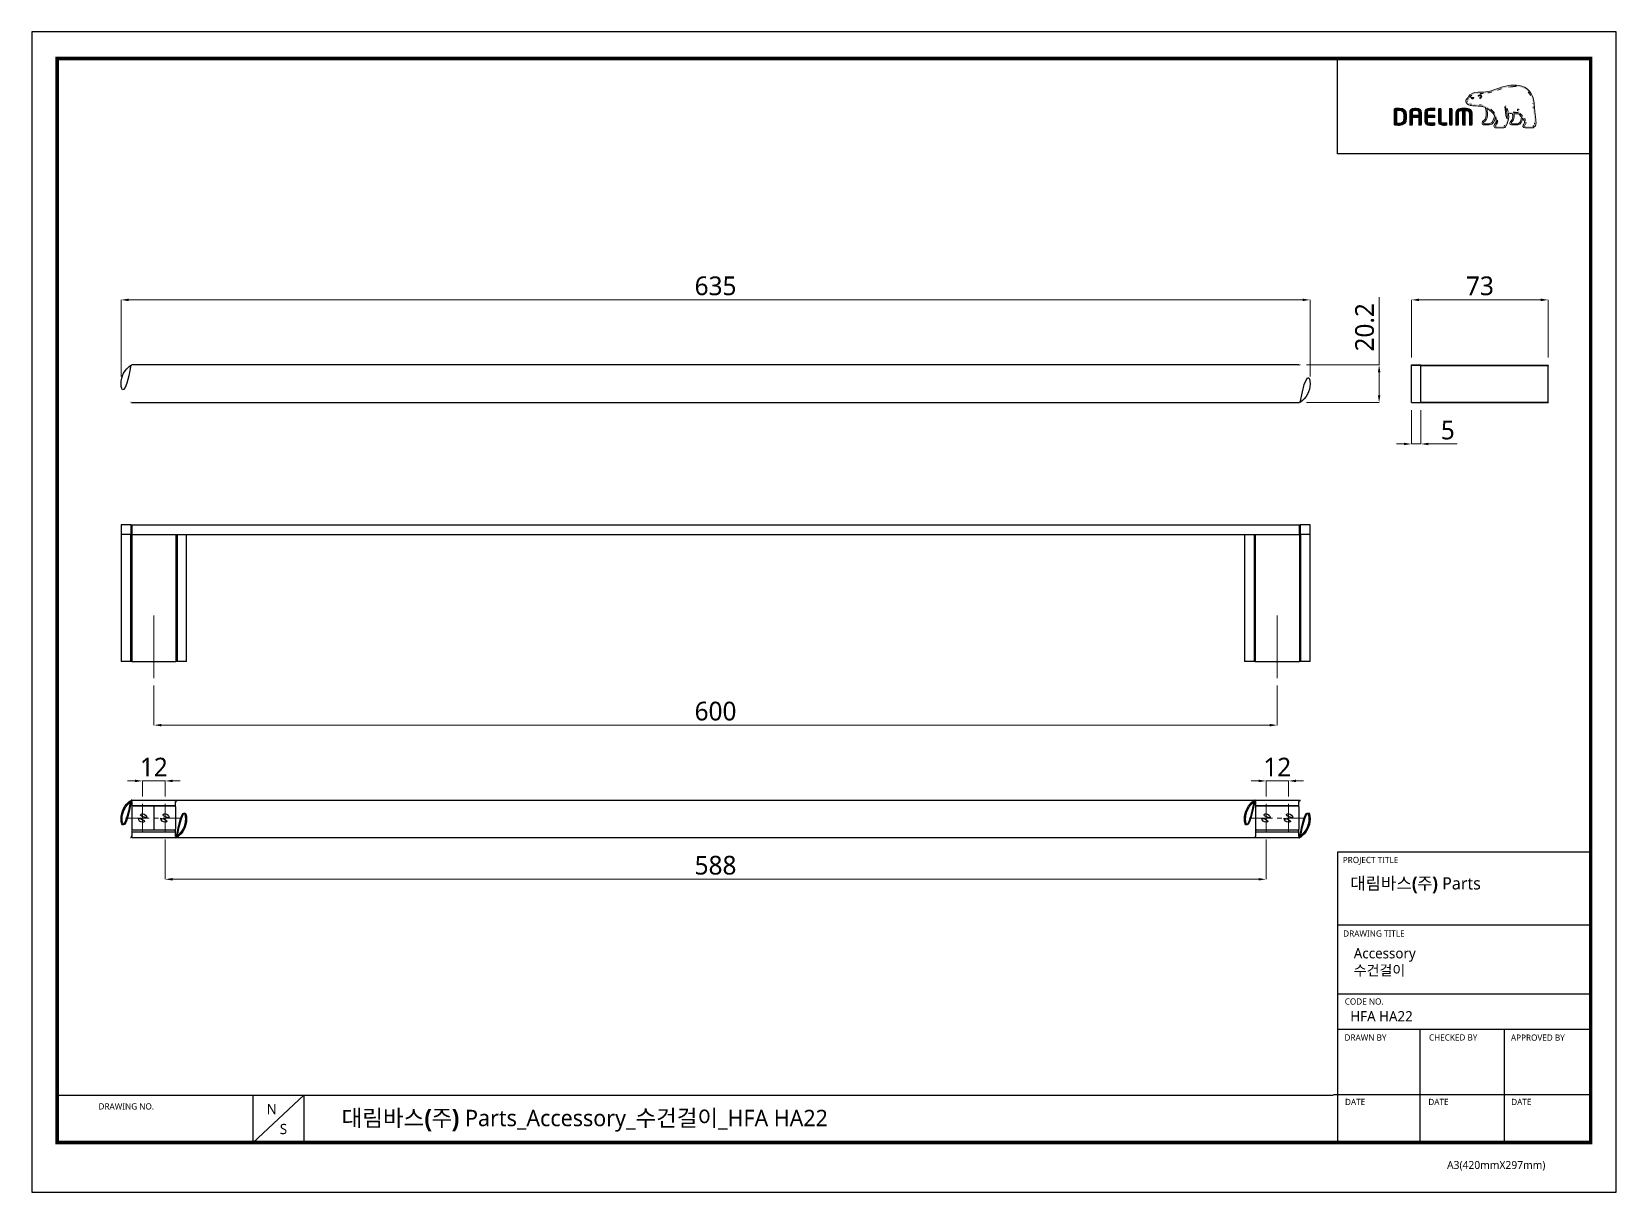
# Model space of a CAD drawing. Extents: x 16296677861 to 16296678707, y -37409618711 to -37409618091.
import ezdxf

# ---------------------------------------------------------------- set-up
doc = ezdxf.new("R2010")
doc.units = 0
doc.header["$LTSCALE"] = 10
doc.header["$MEASUREMENT"] = 0
doc.header["$PDMODE"] = 3
doc.header["$PDSIZE"] = -10
doc.linetypes.add('CENTER', pattern=[2, 1.25, -0.25, 0.25, -0.25])
doc.layers.get('0').update_dxf_attribs({"linetype": 'CONTINUOUS'})
doc.layers.get('DEFPOINTS').update_dxf_attribs({"linetype": 'CONTINUOUS'})
doc.layers.add('1', color=7, linetype='CONTINUOUS')
doc.layers.add('레이어 1', color=7, linetype='CONTINUOUS', lineweight=0)
doc.styles.add('Daelim Dimension', font='NanumGothic.ttf')
doc.dimstyles.new('DEFAULT', dxfattribs={"dimscale": 2, "dimtxt": 2, "dimasz": 2, "dimexe": 0, "dimexo": 2, "dimgap": 1, "dimtad": 1, "dimdec": 1, "dimzin": 9, "dimdsep": 46, "dimtxsty": 'Daelim Dimension', "dimcen": 0.5, "dimclrd": 252, "dimclre": 252, "dimclrt": 3, "dimadec": 1, "dimazin": 0, "dimtfac": 1, "dimtdec": 1, "dimtix": 1, "dimtmove": 0, "dimatfit": 3, "dimfxl": 1, "dimtolj": 1, "dimtzin": 1, "dimlwd": 9, "dimlwe": 9, "dimarcsym": 0})

msp = doc.modelspace()

# ---------------------------------------------------------------- texts
at = {"color": 5, "ltscale": 40, "style": 'Daelim Dimension'}
for s, height, p in [('PROJECT TITLE', 3.33971465, (16296678561.116249, -37409618535.550461)), ('DRAWING TITLE', 3.33971465, (16296678561.33037, -37409618574.857117)), ('CODE NO.', 3.3397146, (16296678562.167891, -37409618611.155693)), ('DRAWN BY', 3.3397146, (16296678562.036921, -37409618630.406609)), ('CHECKED BY', 3.3397146, (16296678607.160139, -37409618630.347366)), ('APPROVED BY', 3.33971465, (16296678650.92255, -37409618630.455254)), ('DATE', 3.3397146, (16296678562.297779, -37409618664.828003)), ('DATE', 3.3397146, (16296678606.80501, -37409618664.828003)), ('DATE', 3.3397146, (16296678651.07613, -37409618664.828003)), ('DRAWING NO.', 3.33971465, (16296677896.57357, -37409618667.19445)), ('A3(420mmX297mm)', 4.21508272, (16296678616.789379, -37409618698.944603))]:
    msp.add_text(s, height=height, dxfattribs=at).set_placement(p)
at = {"attachment_point": 1, "style": 'Daelim Dimension'}
for s, insert, char_height, width in [('{\\fPretendard Variable SemiBold|b0|i0|c129|p2;\\C7;대림바스(주)} Parts', (16296678565.08868, -37409618543.092842), 6.54680103, 105.22190657), (' Accessory\\P 수건걸이', (16296678565.14645, -37409618580.983223), 5.4653606, 91.97643078), ('HFA HA22', (16296678565.14645, -37409618614.642036), 5.4653606, 91.97643078), ('N', (16296677986.387939, -37409618664.260384), 5.465361, 7.62750373), ('S', (16296677993.41593, -37409618674.891159), 5.465361, 7.62750373)]:
    msp.add_mtext(s, dxfattribs=dict(at, insert=insert, char_height=char_height, width=width))
at = {"color": 2, "insert": (16296678026.442739, -37409618667.33931), "char_height": 8.783615295, "width": 338.86168584, "attachment_point": 1, "style": 'Daelim Dimension'}
msp.add_mtext('{\\fPretendard Variable SemiBold|b0|i0|c129|p2;대림바스(주)} Parts_Accessory_{\\fGulim|b0|i0|c129|p50;수건걸이}_HFA HA22', dxfattribs=at)

# ---------------------------------------------------------------- blocks, each defined once
blk = doc.blocks.new('*D5')
at = {"color": 5, "lineweight": 9, "ltscale": 0.5, "transparency": 16777216}
for p, q in [((16296677908.62331, -37409618275.47731), (16296677908.62331, -37409618234.63256)), ((16296677912.62331, -37409618234.63256), (16296678539.6232, -37409618234.63256)), ((16296678543.6232, -37409618275.47731), (16296678543.6232, -37409618234.63256))]:
    blk.add_line(p, q, dxfattribs=at)
at = {"color": 5, "ltscale": 0.5, "transparency": 16777216}
for points in [[(16296677912.62331, -37409618233.9659), (16296677912.62331, -37409618235.29922), (16296677908.62331, -37409618234.63256)], [(16296678539.6232, -37409618233.9659), (16296678539.6232, -37409618235.29922), (16296678543.6232, -37409618234.63256)]]:
    blk.add_solid(points, dxfattribs=at)
at = {"layer": 'DEFPOINTS', "color": 0, "ltscale": 0.5, "transparency": 16777216}
for p in [(16296678543.6232, -37409618234.63256), (16296677908.62331, -37409618279.47731), (16296678543.6232, -37409618279.47731)]:
    blk.add_point(p, dxfattribs=at)
at = {"color": 7, "ltscale": 0.5, "transparency": 16777216, "insert": (16296678226.12325, -37409618227.18192), "char_height": 10, "attachment_point": 5, "style": 'Daelim Dimension'}
blk.add_mtext('\\A1;635', dxfattribs=at)
blk = doc.blocks.new('*D6')
at = {"color": 5, "lineweight": 9, "ltscale": 0.5, "transparency": 16777216}
for p, q in [((16296678597.85525, -37409618265.34208), (16296678597.85525, -37409618234.63256)), ((16296678666.85525, -37409618234.63256), (16296678601.85525, -37409618234.63256)), ((16296678670.85525, -37409618265.44208), (16296678670.85525, -37409618234.63256))]:
    blk.add_line(p, q, dxfattribs=at)
at = {"color": 5, "ltscale": 0.5, "transparency": 16777216}
for points in [[(16296678601.85525, -37409618233.9659), (16296678601.85525, -37409618235.29922), (16296678597.85525, -37409618234.63256)], [(16296678666.85525, -37409618233.9659), (16296678666.85525, -37409618235.29922), (16296678670.85525, -37409618234.63256)]]:
    blk.add_solid(points, dxfattribs=at)
at = {"layer": 'DEFPOINTS', "color": 0, "ltscale": 0.5, "transparency": 16777216}
for p in [(16296678597.85525, -37409618234.63256), (16296678597.85525, -37409618269.34208), (16296678670.85525, -37409618269.44208)]:
    blk.add_point(p, dxfattribs=at)
at = {"color": 7, "ltscale": 0.5, "transparency": 16777216, "insert": (16296678634.35525, -37409618227.18192), "char_height": 10, "attachment_point": 5, "style": 'Daelim Dimension'}
blk.add_mtext('\\A1;73', dxfattribs=at)
blk = doc.blocks.new('*D7')
at = {"color": 5, "lineweight": 9, "ltscale": 0.5, "transparency": 16777216}
for p, q in [((16296678597.855249, -37409618293.542084), (16296678597.855249, -37409618311.616379)), ((16296678602.855249, -37409618293.542084), (16296678602.855249, -37409618311.616379)), ((16296678593.855249, -37409618311.616379), (16296678589.855249, -37409618311.616379)), ((16296678597.855249, -37409618311.616379), (16296678602.855249, -37409618311.616379)), ((16296678606.855249, -37409618311.616379), (16296678622.28842, -37409618311.616379))]:
    blk.add_line(p, q, dxfattribs=at)
at = {"color": 5, "ltscale": 0.5, "transparency": 16777216}
for points in [[(16296678593.855249, -37409618310.949707), (16296678593.855249, -37409618312.283043), (16296678597.855249, -37409618311.616379)], [(16296678606.855249, -37409618310.949707), (16296678606.855249, -37409618312.283043), (16296678602.855249, -37409618311.616379)]]:
    blk.add_solid(points, dxfattribs=at)
at = {"layer": 'DEFPOINTS', "color": 0, "ltscale": 0.5, "transparency": 16777216}
for p in [(16296678597.855249, -37409618289.542084), (16296678602.855249, -37409618289.542084), (16296678597.855249, -37409618311.616379)]:
    blk.add_point(p, dxfattribs=at)
at = {"color": 7, "ltscale": 0.5, "transparency": 16777216, "insert": (16296678617.19829, -37409618304.23011), "char_height": 10, "attachment_point": 5, "style": 'Daelim Dimension'}
blk.add_mtext('\\A1;5', dxfattribs=at)
blk = doc.blocks.new('*D8')
at = {"color": 5, "lineweight": 9, "ltscale": 0.5, "transparency": 16777216}
for p, q in [((16296678580.523621, -37409618269.342087), (16296678580.523621, -37409618233.230507)), ((16296678541.80307, -37409618269.342087), (16296678580.523621, -37409618269.342087)), ((16296678580.523621, -37409618285.542091), (16296678580.523621, -37409618273.342087)), ((16296678541.80307, -37409618289.542091), (16296678580.523621, -37409618289.542091))]:
    blk.add_line(p, q, dxfattribs=at)
at = {"color": 5, "ltscale": 0.5, "transparency": 16777216}
for points in [[(16296678579.856951, -37409618273.342087), (16296678581.190281, -37409618273.342087), (16296678580.523621, -37409618269.342087)], [(16296678579.856951, -37409618285.542091), (16296678581.190281, -37409618285.542091), (16296678580.523621, -37409618289.542091)]]:
    blk.add_solid(points, dxfattribs=at)
at = {"layer": 'DEFPOINTS', "color": 0, "ltscale": 0.5, "transparency": 16777216}
for p in [(16296678537.80307, -37409618269.342087), (16296678580.523621, -37409618269.342087), (16296678537.80307, -37409618289.542091)]:
    blk.add_point(p, dxfattribs=at)
at = {"color": 7, "ltscale": 0.5, "transparency": 16777216, "insert": (16296678572.822599, -37409618249.286293), "char_height": 10, "attachment_point": 5, "rotation": 90, "style": 'Daelim Dimension'}
blk.add_mtext('\\A1;20.2', dxfattribs=at)
blk = doc.blocks.new('*D9')
at = {"color": 5, "lineweight": 9, "ltscale": 0.5, "transparency": 16777216}
for p, q in [((16296677926.123249, -37409618440.699913), (16296677926.123249, -37409618461.8423)), ((16296678526.123249, -37409618440.699913), (16296678526.123249, -37409618461.8423)), ((16296677930.123249, -37409618461.8423), (16296678522.123249, -37409618461.8423))]:
    blk.add_line(p, q, dxfattribs=at)
at = {"color": 5, "ltscale": 0.5, "transparency": 16777216}
for points in [[(16296677930.123249, -37409618461.175636), (16296677930.123249, -37409618462.508957), (16296677926.123249, -37409618461.8423)], [(16296678522.123249, -37409618461.175636), (16296678522.123249, -37409618462.508957), (16296678526.123249, -37409618461.8423)]]:
    blk.add_solid(points, dxfattribs=at)
at = {"layer": 'DEFPOINTS', "color": 0, "ltscale": 0.5, "transparency": 16777216}
for p in [(16296677926.123249, -37409618436.699913), (16296678526.123249, -37409618436.699913), (16296678526.123249, -37409618461.8423)]:
    blk.add_point(p, dxfattribs=at)
at = {"color": 7, "ltscale": 0.5, "transparency": 16777216, "insert": (16296678226.123249, -37409618454.398811), "char_height": 10, "attachment_point": 5, "style": 'Daelim Dimension'}
blk.add_mtext('\\A1;600', dxfattribs=at)
blk = doc.blocks.new('*D10')
at = {"color": 5, "lineweight": 9, "ltscale": 0.5, "transparency": 16777216}
for p, q in [((16296678516.123249, -37409618491.633278), (16296678512.123249, -37409618491.633278)), ((16296678520.123249, -37409618499.962631), (16296678520.123249, -37409618491.633278)), ((16296678532.123249, -37409618491.633278), (16296678520.123249, -37409618491.633278)), ((16296678532.123249, -37409618499.962631), (16296678532.123249, -37409618491.633278)), ((16296678536.123249, -37409618491.633278), (16296678540.123249, -37409618491.633278))]:
    blk.add_line(p, q, dxfattribs=at)
at = {"color": 5, "ltscale": 0.5, "transparency": 16777216}
for points in [[(16296678516.123249, -37409618490.966614), (16296678516.123249, -37409618492.299942), (16296678520.123249, -37409618491.633278)], [(16296678536.123249, -37409618490.966614), (16296678536.123249, -37409618492.299942), (16296678532.123249, -37409618491.633278)]]:
    blk.add_solid(points, dxfattribs=at)
at = {"layer": 'DEFPOINTS', "color": 0, "ltscale": 0.5, "transparency": 16777216}
for p in [(16296678520.123249, -37409618491.633278), (16296678520.123249, -37409618503.962631), (16296678532.123249, -37409618503.962631)]:
    blk.add_point(p, dxfattribs=at)
at = {"color": 7, "ltscale": 0.5, "transparency": 16777216, "insert": (16296678526.123249, -37409618484.239861), "char_height": 10, "attachment_point": 5, "style": 'Daelim Dimension'}
blk.add_mtext('\\A1;12', dxfattribs=at)
blk = doc.blocks.new('*D11')
at = {"color": 5, "lineweight": 9, "ltscale": 0.5, "transparency": 16777216}
for p, q in [((16296677916.123249, -37409618491.633278), (16296677912.123249, -37409618491.633278)), ((16296677920.123249, -37409618499.962631), (16296677920.123249, -37409618491.633278)), ((16296677932.123249, -37409618491.633278), (16296677920.123249, -37409618491.633278)), ((16296677932.123249, -37409618499.962631), (16296677932.123249, -37409618491.633278)), ((16296677936.123249, -37409618491.633278), (16296677940.123249, -37409618491.633278))]:
    blk.add_line(p, q, dxfattribs=at)
at = {"color": 5, "ltscale": 0.5, "transparency": 16777216}
for points in [[(16296677916.123249, -37409618490.966614), (16296677916.123249, -37409618492.299942), (16296677920.123249, -37409618491.633278)], [(16296677936.123249, -37409618490.966614), (16296677936.123249, -37409618492.299942), (16296677932.123249, -37409618491.633278)]]:
    blk.add_solid(points, dxfattribs=at)
at = {"layer": 'DEFPOINTS', "color": 0, "ltscale": 0.5, "transparency": 16777216}
for p in [(16296677920.123249, -37409618491.633278), (16296677920.123249, -37409618503.962631), (16296677932.123249, -37409618503.962631)]:
    blk.add_point(p, dxfattribs=at)
at = {"color": 7, "ltscale": 0.5, "transparency": 16777216, "insert": (16296677926.123249, -37409618484.239861), "char_height": 10, "attachment_point": 5, "style": 'Daelim Dimension'}
blk.add_mtext('\\A1;12', dxfattribs=at)
blk = doc.blocks.new('*D16')
at = {"color": 5, "lineweight": 9, "ltscale": 0.5, "transparency": 16777216}
for p, q in [((16296677932.12, -37409618522.97), (16296677932.12, -37409618544.18)), ((16296678520.12, -37409618522.97), (16296678520.12, -37409618544.18)), ((16296677936.12, -37409618544.18), (16296678516.12, -37409618544.18))]:
    blk.add_line(p, q, dxfattribs=at)
at = {"color": 5, "ltscale": 0.5, "transparency": 16777216}
for points in [[(16296677936.12, -37409618543.51), (16296677936.12, -37409618544.85), (16296677932.12, -37409618544.18)], [(16296678516.12, -37409618543.51), (16296678516.12, -37409618544.85), (16296678520.12, -37409618544.18)]]:
    blk.add_solid(points, dxfattribs=at)
at = {"layer": 'DEFPOINTS', "color": 0, "ltscale": 0.5, "transparency": 16777216}
for p in [(16296677932.12, -37409618518.97), (16296678520.12, -37409618518.97), (16296678520.12, -37409618544.18)]:
    blk.add_point(p, dxfattribs=at)
at = {"color": 7, "ltscale": 0.5, "transparency": 16777216, "insert": (16296678226.12, -37409618536.74), "char_height": 10, "attachment_point": 5, "style": 'Daelim Dimension'}
blk.add_mtext('\\A1;588', dxfattribs=at)

# ---------------------------------------------------------------- dimensions: what is measured, and where the dimension line sits
at = {"ltscale": 0.5}
for base, p1, p2, picture, middle in [((16296678543.623199, -37409618234.632561), (16296677908.62331, -37409618279.47731), (16296678543.623199, -37409618279.47731), '*D5', (16296678226.123249, -37409618227.181923)), ((16296678597.855249, -37409618234.632561), (16296678670.855249, -37409618269.442078), (16296678597.855249, -37409618269.342079), '*D6', (16296678634.355249, -37409618227.181923)), ((16296678526.123249, -37409618461.8423), (16296677926.123249, -37409618436.699913), (16296678526.123249, -37409618436.699913), '*D9', (16296678226.123249, -37409618454.398811)), ((16296677920.123249, -37409618491.633278), (16296677932.123249, -37409618503.962631), (16296677920.123249, -37409618503.962631), '*D11', (16296677926.123249, -37409618484.239861)), ((16296678520.123249, -37409618491.633278), (16296678532.123249, -37409618503.962631), (16296678520.123249, -37409618503.962631), '*D10', (16296678526.123249, -37409618484.239861)), ((16296678520.123249, -37409618544.179604), (16296677932.123249, -37409618518.968582), (16296678520.123249, -37409618518.968582), '*D16', (16296678226.123249, -37409618536.736107))]:
    dim = msp.add_linear_dim(base=base, p1=p1, p2=p2, dimstyle='DEFAULT', override={"dimtxt": 5, "dimclrd": 5, "dimclre": 5, "dimclrt": 7}, dxfattribs=at)
    dim.commit()
    dim.dimension.update_dxf_attribs({"geometry": picture, "text_midpoint": middle})
dim = msp.add_linear_dim(base=(16296678580.523621, -37409618269.342087), p1=(16296678537.803061, -37409618289.542084), p2=(16296678537.803061, -37409618269.342079), angle=90, dimstyle='DEFAULT', override={"dimtxt": 5, "dimclrd": 5, "dimclre": 5, "dimclrt": 7}, dxfattribs=at)
dim.commit()
dim.dimension.update_dxf_attribs({"geometry": '*D8', "text_midpoint": (16296678580.523609, -37409618249.286293), "dimtype": 160})
dim = msp.add_linear_dim(base=(16296678597.855249, -37409618311.616379), p1=(16296678602.855249, -37409618289.542084), p2=(16296678597.855249, -37409618289.542084), dimstyle='DEFAULT', override={"dimtxt": 5, "dimclrd": 5, "dimclre": 5, "dimclrt": 7}, dxfattribs=at)
dim.commit()
dim.dimension.update_dxf_attribs({"geometry": '*D7', "text_midpoint": (16296678617.19829, -37409618311.616379), "dimtype": 160})

# ---------------------------------------------------------------- hatches: boundary and pattern name
at = {"layer": '레이어 1'}
h = msp.add_hatch(color=5, dxfattribs=at)
h.dxf.hatch_style = 1
edge = h.paths.add_edge_path(flags=16)
edge.add_spline(control_points=[(16296678663.116541, -37409618141.548431), (16296678662.747681, -37409618141.956772), (16296678662.28414, -37409618141.960426), (16296678662.26408, -37409618141.960426), (16296678662.26408, -37409618141.960426), (16296678658.550871, -37409618141.960426), (16296678658.550871, -37409618141.960426), (16296678658.41444, -37409618141.960426), (16296678658.3102, -37409618141.926224), (16296678658.242689, -37409618141.859573), (16296678658.18634, -37409618141.804382), (16296678658.15897, -37409618141.720428), (16296678658.15897, -37409618141.616409), (16296678658.15897, -37409618141.407013), (16296678658.311819, -37409618141.214478), (16296678658.47422, -37409618141.010101), (16296678658.624781, -37409618140.816673), (16296678658.767799, -37409618140.633263), (16296678658.84787, -37409618140.407883), (16296678659.051121, -37409618139.860878), (16296678659.03035, -37409618139.277351), (16296678658.787649, -37409618138.763184), (16296678658.349199, -37409618137.832932), (16296678657.69866, -37409618137.102074), (16296678657.06815, -37409618136.395828), (16296678657.06815, -37409618136.395828), (16296678656.85462, -37409618136.161331), (16296678656.85462, -37409618136.159058), (16296678656.035009, -37409618135.245712), (16296678655.188021, -37409618134.300842), (16296678655.121201, -37409618133.019783), (16296678655.105909, -37409618132.766113), (16296678654.988661, -37409618132.612823), (16296678654.825569, -37409618132.619667), (16296678654.825569, -37409618132.619667), (16296678654.58534, -37409618132.735077), (16296678654.58012, -37409618132.735077), (16296678654.5151, -37409618132.806732), (16296678654.47883, -37409618132.913452), (16296678654.47883, -37409618133.036209), (16296678654.47883, -37409618133.036209), (16296678654.48089, -37409618133.079521), (16296678654.48089, -37409618133.080002), (16296678654.513729, -37409618133.543068), (16296678654.62414, -37409618133.997452), (16296678654.81826, -37409618134.469177), (16296678654.81826, -37409618134.469177), (16296678654.83721, -37409618134.516647), (16296678654.83721, -37409618134.516647), (16296678654.83721, -37409618134.516647), (16296678654.787001, -37409618134.518463), (16296678654.787001, -37409618134.518463), (16296678652.403219, -37409618134.612923), (16296678650.066219, -37409618134.163078), (16296678649.378929, -37409618133.997452), (16296678648.95507, -37409618132.292084), (16296678648.26757, -37409618131.161568), (16296678648.2379, -37409618131.11367), (16296678648.184521, -37409618131.025162), (16296678648.099211, -37409618130.957169), (16296678648.01709, -37409618130.933441), (16296678648.01709, -37409618130.933441), (16296678647.81633, -37409618130.963562), (16296678647.791719, -37409618130.966751), (16296678647.774839, -37409618130.991837), (16296678647.7397, -37409618131.039284), (16296678647.66214, -37409618131.143333), (16296678647.66214, -37409618131.143333), (16296678647.65258, -37409618131.226807), (16296678647.65258, -37409618131.226807), (16296678647.65258, -37409618131.226807), (16296678647.715969, -37409618131.451263), (16296678647.715969, -37409618131.451263), (16296678647.76799, -37409618131.541153), (16296678648.992029, -37409618133.68541), (16296678648.992029, -37409618136.525414), (16296678648.992029, -37409618138.277313), (16296678648.5317, -37409618139.930191), (16296678647.623819, -37409618141.437592), (16296678647.406891, -37409618141.799347), (16296678647.121059, -37409618141.960426), (16296678646.695869, -37409618141.960426), (16296678646.695869, -37409618141.960426), (16296678643.035549, -37409618141.960426), (16296678643.035549, -37409618141.960426), (16296678642.914209, -37409618141.960426), (16296678642.661011, -37409618141.875092), (16296678642.661011, -37409618141.610474), (16296678642.661011, -37409618141.464493), (16296678642.79628, -37409618141.224968), (16296678643.021669, -37409618140.972687), (16296678644.547029, -37409618139.27417), (16296678643.667, -37409618136.621201), (16296678642.204109, -37409618134.873413), (16296678640.791149, -37409618133.18766), (16296678638.48517, -37409618131.066208), (16296678635.524281, -37409618130.539261), (16296678634.47496, -37409618130.355881), (16296678632.750669, -37409618130.253693), (16296678631.358021, -37409618130.171082), (16296678631.358021, -37409618130.171082), (16296678629.95035, -37409618130.087601), (16296678629.95035, -37409618130.087601), (16296678629.227909, -37409618130.032387), (16296678628.033979, -37409618129.588051), (16296678627.670589, -37409618128.900032), (16296678627.517071, -37409618128.614899), (16296678627.53441, -37409618128.325668), (16296678627.726919, -37409618127.993088), (16296678627.848061, -37409618127.792358), (16296678628.01436, -37409618127.619888), (16296678628.223539, -37409618127.410019), (16296678628.45483, -37409618127.17598), (16296678628.69276, -37409618126.933731), (16296678628.87801, -37409618126.614357), (16296678628.87801, -37409618126.614357), (16296678628.931141, -37409618126.514473), (16296678628.931141, -37409618126.514473), (16296678629.638069, -37409618125.162216), (16296678631.09432, -37409618124.448212), (16296678633.261169, -37409618124.390732), (16296678633.261169, -37409618124.390732), (16296678634.483191, -37409618124.377037), (16296678634.483191, -37409618124.377037), (16296678635.82493, -37409618124.370209), (16296678637.34737, -37409618124.36245), (16296678638.59831, -37409618124.093262), (16296678640.35524, -37409618123.715523), (16296678642.117861, -37409618123.113297), (16296678643.67337, -37409618122.583183), (16296678643.67337, -37409618122.583183), (16296678643.723101, -37409618122.566757), (16296678643.723101, -37409618122.566757), (16296678645.646999, -37409618121.908867), (16296678647.6366, -37409618121.228607), (16296678649.670441, -37409618120.897423), (16296678652.925381, -37409618120.358627), (16296678657.395241, -37409618120.376411), (16296678660.20742, -37409618123.533493), (16296678661.507231, -37409618124.995209), (16296678662.30788, -37409618127.005363), (16296678662.583441, -37409618129.509583), (16296678662.583441, -37409618129.509583), (16296678662.572969, -37409618129.501358), (16296678662.563351, -37409618129.492706), (16296678662.585699, -37409618129.542389), (16296678662.60671, -37409618129.823471), (16296678662.722589, -37409618131.416603), (16296678662.75589, -37409618132.182587), (16296678662.79104, -37409618132.974586), (16296678662.991301, -37409618134.444107), (16296678662.991301, -37409618134.444107), (16296678663.558849, -37409618139.358551), (16296678663.558849, -37409618139.358551), (16296678663.558849, -37409618139.358551), (16296678663.592609, -37409618139.955757), (16296678663.592609, -37409618139.955757), (16296678663.592609, -37409618140.661087), (16296678663.43294, -37409618141.197159), (16296678663.116541, -37409618141.548431)], knot_values=[0, 0, 0, 0, 1, 1, 1, 2, 2, 2, 3, 3, 3, 4, 4, 4, 5, 5, 5, 6, 6, 6, 7, 7, 7, 8, 8, 8, 9, 9, 9, 10, 10, 10, 11, 11, 11, 12, 12, 12, 13, 13, 13, 14, 14, 14, 15, 15, 15, 16, 16, 16, 17, 17, 17, 18, 18, 18, 19, 19, 19, 20, 20, 20, 21, 21, 21, 22, 22, 22, 23, 23, 23, 24, 24, 24, 25, 25, 25, 26, 26, 26, 27, 27, 27, 28, 28, 28, 29, 29, 29, 30, 30, 30, 31, 31, 31, 32, 32, 32, 33, 33, 33, 34, 34, 34, 35, 35, 35, 36, 36, 36, 37, 37, 37, 38, 38, 38, 39, 39, 39, 40, 40, 40, 41, 41, 41, 42, 42, 42, 43, 43, 43, 44, 44, 44, 45, 45, 45, 46, 46, 46, 47, 47, 47, 48, 48, 48, 49, 49, 49, 50, 50, 50, 51, 51, 51, 52, 52, 52, 53, 53, 53, 53], degree=3, periodic=0)
edge = h.paths.add_edge_path(flags=16)
edge.add_spline(control_points=[(16296678654.532669, -37409618140.486343), (16296678654.532669, -37409618140.486343), (16296678651.503559, -37409618140.486343), (16296678651.503559, -37409618140.486343), (16296678651.279551, -37409618140.486343), (16296678651.102539, -37409618140.30751), (16296678651.102539, -37409618140.079376), (16296678651.102539, -37409618139.920174), (16296678651.24078, -37409618139.717613), (16296678651.3715, -37409618139.578453), (16296678651.987631, -37409618138.988564), (16296678652.617889, -37409618138.176491), (16296678652.617889, -37409618136.634888), (16296678652.617889, -37409618136.634888), (16296678652.57888, -37409618135.934593), (16296678652.57888, -37409618135.93187), (16296678652.57888, -37409618135.93187), (16296678652.46755, -37409618135.250702), (16296678652.46755, -37409618135.250702), (16296678652.46755, -37409618135.250702), (16296678652.459789, -37409618135.207802), (16296678652.459789, -37409618135.207802), (16296678652.459789, -37409618135.207802), (16296678652.504499, -37409618135.211014), (16296678652.504499, -37409618135.211014), (16296678653.06933, -37409618135.251602), (16296678654.168369, -37409618135.312759), (16296678655.21769, -37409618135.263023), (16296678655.484119, -37409618135.686852), (16296678655.913429, -37409618136.23204), (16296678656.540291, -37409618136.958359), (16296678656.51153, -37409618137.319702), (16296678656.212259, -37409618140.486343), (16296678654.532669, -37409618140.486343)], knot_values=[0, 0, 0, 0, 1, 1, 1, 2, 2, 2, 3, 3, 3, 4, 4, 4, 5, 5, 5, 6, 6, 6, 7, 7, 7, 8, 8, 8, 9, 9, 9, 10, 10, 10, 11, 11, 11, 11], degree=3, periodic=0)
edge = h.paths.add_edge_path(flags=16)
edge.add_spline(control_points=[(16296678639.33329, -37409618140.486343), (16296678639.33329, -37409618140.486343), (16296678636.674431, -37409618140.486343), (16296678636.674431, -37409618140.486343), (16296678636.47506, -37409618140.486343), (16296678636.260611, -37409618140.322098), (16296678636.260611, -37409618140.079376), (16296678636.260611, -37409618139.932053), (16296678636.384251, -37409618139.749542), (16296678636.60964, -37409618139.568413), (16296678637.28256, -37409618139.032356), (16296678638.302231, -37409618138.221184), (16296678638.41264, -37409618135.981552), (16296678638.41264, -37409618135.981552), (16296678638.42791, -37409618135.370682), (16296678638.42791, -37409618135.370682), (16296678638.42791, -37409618134.418091), (16296678638.20962, -37409618133.267967), (16296678638.00251, -37409618132.240089), (16296678638.00251, -37409618132.240089), (16296678637.968719, -37409618132.135162), (16296678637.968719, -37409618132.135162), (16296678637.968719, -37409618132.135162), (16296678638.05587, -37409618132.20314), (16296678638.05587, -37409618132.20314), (16296678638.45232, -37409618132.447197), (16296678640.62396, -37409618133.918983), (16296678642.16511, -37409618136.093384), (16296678642.03735, -37409618137.122597), (16296678641.457029, -37409618140.486343), (16296678639.33329, -37409618140.486343)], knot_values=[0, 0, 0, 0, 1, 1, 1, 2, 2, 2, 3, 3, 3, 4, 4, 4, 5, 5, 5, 6, 6, 6, 7, 7, 7, 8, 8, 8, 9, 9, 9, 10, 10, 10, 10], degree=3, periodic=0)
edge = h.paths.add_edge_path()
edge.add_spline(control_points=[(16296678664.309349, -37409618139.284203), (16296678664.308411, -37409618139.277351), (16296678663.74453, -37409618134.341911), (16296678663.74453, -37409618134.341911), (16296678663.535789, -37409618132.866943), (16296678663.50569, -37409618132.080399), (16296678663.47855, -37409618131.383301), (16296678663.47855, -37409618131.383301), (16296678663.33897, -37409618129.434753), (16296678663.33897, -37409618129.43338), (16296678663.04196, -37409618126.766296), (16296678662.178789, -37409618124.612), (16296678660.77223, -37409618123.036652), (16296678657.73377, -37409618119.622704), (16296678652.990629, -37409618119.586647), (16296678649.545219, -37409618120.154671), (16296678647.432211, -37409618120.50415), (16296678645.4125, -37409618121.193512), (16296678643.459841, -37409618121.86142), (16296678643.459841, -37409618121.86142), (16296678643.3969, -37409618121.883759), (16296678643.3969, -37409618121.883759), (16296678641.87038, -37409618122.404312), (16296678640.138069, -37409618122.996979), (16296678638.43819, -37409618123.359177), (16296678637.27025, -37409618123.608749), (16296678635.8076, -37409618123.620163), (16296678634.515551, -37409618123.627007), (16296678634.515551, -37409618123.627007), (16296678633.236771, -37409618123.642509), (16296678633.236771, -37409618123.642509), (16296678630.779539, -37409618123.703194), (16296678629.10586, -37409618124.554077), (16296678628.26049, -37409618126.170471), (16296678628.26049, -37409618126.170471), (16296678628.222401, -37409618126.240242), (16296678628.222401, -37409618126.240242), (16296678628.08256, -37409618126.485268), (16296678627.87521, -37409618126.693298), (16296678627.689529, -37409618126.879463), (16296678627.484909, -37409618127.085663), (16296678627.25429, -37409618127.316963), (16296678627.07819, -37409618127.616226), (16296678626.901381, -37409618127.916), (16296678626.81221, -37409618128.219818), (16296678626.81221, -37409618128.518188), (16296678626.81221, -37409618128.769119), (16296678626.875151, -37409618129.01548), (16296678627.001551, -37409618129.250893), (16296678627.52392, -37409618130.237259), (16296678629.01395, -37409618130.769653), (16296678629.90312, -37409618130.833069), (16296678629.90312, -37409618130.833069), (16296678631.212021, -37409618130.915207), (16296678631.24328, -37409618130.917938), (16296678632.55197, -37409618130.991837), (16296678634.34424, -37409618131.095413), (16296678635.39061, -37409618131.280182), (16296678636.00242, -37409618131.388313), (16296678636.697689, -37409618131.607742), (16296678637.33823, -37409618131.909317), (16296678637.38385, -37409618132.075394), (16296678637.716419, -37409618133.554024), (16296678637.716419, -37409618135.371597), (16296678637.716419, -37409618135.371597), (16296678637.702299, -37409618135.948288), (16296678637.702299, -37409618135.948288), (16296678637.605801, -37409618137.864868), (16296678636.770229, -37409618138.534607), (16296678636.15797, -37409618139.024597), (16296678636.095909, -37409618139.073433), (16296678635.55028, -37409618139.526443), (16296678635.51104, -37409618140.07164), (16296678635.483219, -37409618140.380043), (16296678635.57148, -37409618140.661087), (16296678635.75878, -37409618140.86319), (16296678635.961781, -37409618141.082176), (16296678636.270439, -37409618141.193024), (16296678636.674431, -37409618141.193024), (16296678636.674431, -37409618141.193024), (16296678639.33329, -37409618141.193024), (16296678639.33329, -37409618141.193024), (16296678641.32337, -37409618141.193024), (16296678642.30789, -37409618139.050163), (16296678642.607389, -37409618137.042763), (16296678642.607389, -37409618137.042763), (16296678642.61356, -37409618136.760353), (16296678642.61356, -37409618136.760353), (16296678642.61356, -37409618136.760353), (16296678642.6957, -37409618136.901779), (16296678642.6957, -37409618136.901779), (16296678642.95092, -37409618137.469772), (16296678643.104481, -37409618138.148651), (16296678643.104481, -37409618138.660049), (16296678643.104481, -37409618139.377724), (16296678642.882271, -37409618140.004578), (16296678642.46026, -37409618140.471733), (16296678642.353741, -37409618140.577148), (16296678641.82155, -37409618141.128708), (16296678641.82155, -37409618141.679367), (16296678641.82155, -37409618141.679367), (16296678641.82634, -37409618141.770172), (16296678641.82634, -37409618141.770172), (16296678641.90184, -37409618142.420753), (16296678642.42832, -37409618142.711357), (16296678642.9174, -37409618142.711357), (16296678642.9174, -37409618142.711357), (16296678646.695869, -37409618142.711357), (16296678646.695869, -37409618142.711357), (16296678647.37792, -37409618142.711357), (16296678647.92149, -37409618142.404297), (16296678648.270729, -37409618141.824921), (16296678649.232269, -37409618140.228577), (16296678649.71949, -37409618138.494919), (16296678649.71949, -37409618136.67366), (16296678649.71949, -37409618136.105209), (16296678649.66589, -37409618135.498444), (16296678649.560961, -37409618134.868843), (16296678649.560961, -37409618134.868843), (16296678649.55183, -37409618134.818649), (16296678649.55183, -37409618134.818649), (16296678649.55183, -37409618134.818649), (16296678649.602011, -37409618134.829147), (16296678649.602011, -37409618134.829147), (16296678650.056629, -37409618134.917198), (16296678650.78797, -37409618135.044022), (16296678651.69173, -37409618135.141647), (16296678651.69173, -37409618135.141647), (16296678651.718, -37409618135.144859), (16296678651.718, -37409618135.144859), (16296678651.718, -37409618135.144859), (16296678651.839581, -37409618135.837433), (16296678651.839581, -37409618135.837433), (16296678651.839581, -37409618135.837433), (16296678651.866249, -37409618136.00164), (16296678651.866249, -37409618136.004379), (16296678651.866249, -37409618136.004379), (16296678651.9023, -37409618136.617111), (16296678651.9023, -37409618136.617111), (16296678651.9023, -37409618138.087532), (16296678651.234369, -37409618138.727142), (16296678650.87534, -37409618139.070213), (16296678650.8703, -37409618139.074791), (16296678650.369381, -37409618139.583923), (16296678650.31509, -37409618140.035583), (16296678650.31509, -37409618140.035583), (16296678650.29776, -37409618140.174301), (16296678650.29776, -37409618140.174301), (16296678650.29776, -37409618140.316177), (16296678650.33424, -37409618140.594467), (16296678650.58243, -37409618140.850883), (16296678650.80097, -37409618141.078537), (16296678651.139271, -37409618141.193024), (16296678651.5891, -37409618141.193024), (16296678651.5891, -37409618141.193024), (16296678654.532669, -37409618141.193024), (16296678654.532669, -37409618141.193024), (16296678656.320379, -37409618141.193024), (16296678656.8585, -37409618138.920143), (16296678657.07543, -37409618137.646339), (16296678657.07543, -37409618137.646339), (16296678657.085489, -37409618137.514954), (16296678657.085489, -37409618137.514954), (16296678657.085489, -37409618137.514954), (16296678657.156191, -37409618137.611214), (16296678657.156191, -37409618137.611214), (16296678657.568411, -37409618138.137703), (16296678657.929951, -37409618138.723038), (16296678658.103979, -37409618139.087128), (16296678658.195459, -37409618139.276428), (16296678658.24474, -37409618139.486763), (16296678658.24474, -37409618139.69754), (16296678658.24474, -37409618139.69754), (16296678658.178129, -37409618140.123642), (16296678658.178129, -37409618140.123642), (16296678658.10924, -37409618140.35495), (16296678657.951389, -37409618140.568008), (16296678657.796961, -37409618140.774231), (16296678657.570419, -37409618141.068489), (16296678657.33684, -37409618141.373703), (16296678657.33684, -37409618141.744164), (16296678657.33684, -37409618141.744164), (16296678657.358761, -37409618141.94809), (16296678657.358761, -37409618141.94809), (16296678657.4664, -37409618142.439903), (16296678657.864941, -37409618142.711357), (16296678658.48015, -37409618142.711357), (16296678658.48015, -37409618142.711357), (16296678662.26226, -37409618142.711357), (16296678662.26226, -37409618142.711357), (16296678662.34528, -37409618142.711357), (16296678663.084379, -37409618142.693108), (16296678663.663309, -37409618142.066711), (16296678664.125469, -37409618141.566254), (16296678664.349939, -37409618140.878227), (16296678664.349939, -37409618139.964867), (16296678664.349939, -37409618139.964867), (16296678664.30979, -37409618139.287392), (16296678664.309349, -37409618139.284203)], knot_values=[0, 0, 0, 0, 1, 1, 1, 2, 2, 2, 3, 3, 3, 4, 4, 4, 5, 5, 5, 6, 6, 6, 7, 7, 7, 8, 8, 8, 9, 9, 9, 10, 10, 10, 11, 11, 11, 12, 12, 12, 13, 13, 13, 14, 14, 14, 15, 15, 15, 16, 16, 16, 17, 17, 17, 18, 18, 18, 19, 19, 19, 20, 20, 20, 21, 21, 21, 22, 22, 22, 23, 23, 23, 24, 24, 24, 25, 25, 25, 26, 26, 26, 27, 27, 27, 28, 28, 28, 29, 29, 29, 30, 30, 30, 31, 31, 31, 32, 32, 32, 33, 33, 33, 34, 34, 34, 35, 35, 35, 36, 36, 36, 37, 37, 37, 38, 38, 38, 39, 39, 39, 40, 40, 40, 41, 41, 41, 42, 42, 42, 43, 43, 43, 44, 44, 44, 45, 45, 45, 46, 46, 46, 47, 47, 47, 48, 48, 48, 49, 49, 49, 50, 50, 50, 51, 51, 51, 52, 52, 52, 53, 53, 53, 54, 54, 54, 55, 55, 55, 56, 56, 56, 57, 57, 57, 58, 58, 58, 59, 59, 59, 60, 60, 60, 61, 61, 61, 62, 62, 62, 63, 63, 63, 64, 64, 64, 65, 65, 65, 66, 66, 66, 66], degree=3, periodic=0)
edge = h.paths.add_edge_path(flags=0)
edge.add_spline(control_points=[(16296678629.838791, -37409618126.520378), (16296678629.838791, -37409618126.520378), (16296678630.389, -37409618126.271744), (16296678631.07061, -37409618126.534531), (16296678631.07061, -37409618126.534531), (16296678631.15501, -37409618126.570557), (16296678631.045059, -37409618126.726151), (16296678630.71316, -37409618127.172333), (16296678630.38604, -37409618127.268623), (16296678630.38604, -37409618127.268623), (16296678630.38604, -37409618127.268623), (16296678630.14904, -37409618127.352081), (16296678630.015829, -37409618127.190567), (16296678629.746639, -37409618126.874878), (16296678629.73844, -37409618126.691017), (16296678629.73844, -37409618126.691017), (16296678629.73844, -37409618126.691017), (16296678629.7106, -37409618126.554611), (16296678629.838791, -37409618126.520378)], knot_values=[0, 0, 0, 0, 1, 1, 1, 2, 2, 2, 3, 3, 3, 4, 4, 4, 5, 5, 5, 6, 6, 6, 6], degree=3, periodic=0)
edge = h.paths.add_edge_path(flags=0)
edge.add_spline(control_points=[(16296678633.469669, -37409618125.508476), (16296678633.38731, -37409618125.598358), (16296678633.38093, -37409618125.748009), (16296678633.469669, -37409618125.82692), (16296678633.554541, -37409618125.903572), (16296678633.701651, -37409618125.883499), (16296678633.783779, -37409618125.793182), (16296678633.82757, -37409618125.748009), (16296678634.27924, -37409618125.211937), (16296678634.668859, -37409618125.486107), (16296678634.81119, -37409618125.588333), (16296678634.87005, -37409618125.733414), (16296678634.84907, -37409618125.920898), (16296678634.81576, -37409618126.221542), (16296678634.555031, -37409618126.56282), (16296678634.37277, -37409618126.679611), (16296678634.2708, -37409618126.741669), (16296678634.20351, -37409618126.874878), (16296678634.251869, -37409618126.982559), (16296678634.29977, -37409618127.089752), (16296678634.43618, -37409618127.121719), (16296678634.54567, -37409618127.070587), (16296678634.871861, -37409618126.914574), (16296678635.283171, -37409618126.393562), (16296678635.33951, -37409618125.907677), (16296678635.376909, -37409618125.569168), (16296678635.224991, -37409618125.292686), (16296678634.954439, -37409618125.10611), (16296678634.37277, -37409618124.693222), (16296678633.713511, -37409618125.245682), (16296678633.469669, -37409618125.508476)], knot_values=[0, 0, 0, 0, 1, 1, 1, 2, 2, 2, 3, 3, 3, 4, 4, 4, 5, 5, 5, 6, 6, 6, 7, 7, 7, 8, 8, 8, 9, 9, 9, 10, 10, 10, 10], degree=3, periodic=0)
edge = h.paths.add_edge_path(flags=0)
edge.add_spline(control_points=[(16296678633.3953, -37409618125.911331), (16296678633.3953, -37409618125.911331), (16296678633.3953, -37409618125.911331), (16296678633.3953, -37409618125.911331), (16296678633.3953, -37409618125.911331), (16296678633.3953, -37409618125.911331), (16296678633.3953, -37409618125.911331)], knot_values=[0, 0, 0, 0, 1, 1, 1, 2, 2, 2, 2], degree=3, periodic=0)
h = msp.add_hatch(color=5, dxfattribs=at)
h.dxf.hatch_style = 2
edge = h.paths.add_edge_path()
edge.add_spline(control_points=[(16296678629.838791, -37409618126.520378), (16296678629.838791, -37409618126.520378), (16296678630.389, -37409618126.271744), (16296678631.07061, -37409618126.534531), (16296678631.07061, -37409618126.534531), (16296678631.15501, -37409618126.570557), (16296678631.045059, -37409618126.726151), (16296678630.71316, -37409618127.172333), (16296678630.38604, -37409618127.268623), (16296678630.38604, -37409618127.268623), (16296678630.38604, -37409618127.268623), (16296678630.14904, -37409618127.352081), (16296678630.015829, -37409618127.190567), (16296678629.746639, -37409618126.874878), (16296678629.73844, -37409618126.691017), (16296678629.73844, -37409618126.691017), (16296678629.73844, -37409618126.691017), (16296678629.7106, -37409618126.554611), (16296678629.838791, -37409618126.520378)], knot_values=[0, 0, 0, 0, 1, 1, 1, 2, 2, 2, 3, 3, 3, 4, 4, 4, 5, 5, 5, 6, 6, 6, 6], degree=3, periodic=0)
h = msp.add_hatch(color=5, dxfattribs=at)
h.dxf.hatch_style = 2
edge = h.paths.add_edge_path()
edge.add_spline(control_points=[(16296678633.469669, -37409618125.508476), (16296678633.38731, -37409618125.598358), (16296678633.38093, -37409618125.748009), (16296678633.469669, -37409618125.82692), (16296678633.554541, -37409618125.903572), (16296678633.701651, -37409618125.883499), (16296678633.783779, -37409618125.793182), (16296678633.82757, -37409618125.748009), (16296678634.27924, -37409618125.211937), (16296678634.668859, -37409618125.486107), (16296678634.81119, -37409618125.588333), (16296678634.87005, -37409618125.733414), (16296678634.84907, -37409618125.920898), (16296678634.81576, -37409618126.221542), (16296678634.555031, -37409618126.56282), (16296678634.37277, -37409618126.679611), (16296678634.2708, -37409618126.741669), (16296678634.20351, -37409618126.874878), (16296678634.251869, -37409618126.982559), (16296678634.29977, -37409618127.089752), (16296678634.43618, -37409618127.121719), (16296678634.54567, -37409618127.070587), (16296678634.871861, -37409618126.914574), (16296678635.283171, -37409618126.393562), (16296678635.33951, -37409618125.907677), (16296678635.376909, -37409618125.569168), (16296678635.224991, -37409618125.292686), (16296678634.954439, -37409618125.10611), (16296678634.37277, -37409618124.693222), (16296678633.713511, -37409618125.245682), (16296678633.469669, -37409618125.508476)], knot_values=[0, 0, 0, 0, 1, 1, 1, 2, 2, 2, 3, 3, 3, 4, 4, 4, 5, 5, 5, 6, 6, 6, 7, 7, 7, 8, 8, 8, 9, 9, 9, 10, 10, 10, 10], degree=3, periodic=0)
h = msp.add_hatch(color=5, dxfattribs=at)
h.dxf.hatch_style = 2
edge = h.paths.add_edge_path()
edge.add_spline(control_points=[(16296678593.75198, -37409618137.600731), (16296678593.75198, -37409618139.326157), (16296678592.96476, -37409618140.165627), (16296678591.344481, -37409618140.165627), (16296678591.344481, -37409618140.165627), (16296678590.23595, -37409618140.145103), (16296678589.94705, -37409618140.140083), (16296678589.94705, -37409618140.140083), (16296678589.94705, -37409618133.524353), (16296678589.94705, -37409618133.524353), (16296678590.52121, -37409618133.467331), (16296678591.33717, -37409618133.457764), (16296678591.34528, -37409618133.457764), (16296678593.00948, -37409618133.457764), (16296678593.75198, -37409618134.248367), (16296678593.75198, -37409618136.02037), (16296678593.75198, -37409618136.02037), (16296678593.75198, -37409618137.600731), (16296678593.75198, -37409618137.600731)], knot_values=[0, 0, 0, 0, 1, 1, 1, 2, 2, 2, 3, 3, 3, 4, 4, 4, 5, 5, 5, 6, 6, 6, 6], degree=3, periodic=0)
edge = h.paths.add_edge_path()
edge.add_spline(control_points=[(16296678591.344481, -37409618132.214981), (16296678590.44503, -37409618132.214981), (16296678589.278219, -37409618132.270187), (16296678588.89558, -37409618132.331772), (16296678588.65629, -37409618132.371933), (16296678588.50288, -37409618132.550774), (16296678588.50288, -37409618132.787086), (16296678588.50288, -37409618132.787086), (16296678588.50288, -37409618140.835342), (16296678588.50288, -37409618140.835342), (16296678588.50288, -37409618141.083076), (16296678588.657761, -37409618141.257378), (16296678588.907221, -37409618141.292038), (16296678589.26911, -37409618141.352249), (16296678590.43214, -37409618141.407013), (16296678591.344481, -37409618141.407013), (16296678593.856001, -37409618141.407013), (16296678595.18293, -37409618140.090347), (16296678595.18293, -37409618137.600731), (16296678595.18293, -37409618137.600731), (16296678595.18293, -37409618136.02037), (16296678595.18293, -37409618136.02037), (16296678595.18293, -37409618133.530762), (16296678593.856001, -37409618132.214981), (16296678591.344481, -37409618132.214981)], knot_values=[0, 0, 0, 0, 1, 1, 1, 2, 2, 2, 3, 3, 3, 4, 4, 4, 5, 5, 5, 6, 6, 6, 7, 7, 7, 8, 8, 8, 8], degree=3, periodic=0)
h = msp.add_hatch(color=5, dxfattribs=at)
h.dxf.hatch_style = 2
edge = h.paths.add_edge_path()
edge.add_spline(control_points=[(16296678601.660191, -37409618136.010757), (16296678601.660191, -37409618136.010757), (16296678598.273621, -37409618136.010757), (16296678598.273621, -37409618136.010757), (16296678598.273621, -37409618135.88488), (16296678598.273621, -37409618134.803146), (16296678598.273621, -37409618134.803146), (16296678598.273621, -37409618133.673981), (16296678598.60928, -37409618133.482384), (16296678599.616289, -37409618133.482384), (16296678599.616289, -37409618133.482384), (16296678600.318529, -37409618133.482384), (16296678600.318529, -37409618133.482384), (16296678601.32497, -37409618133.482384), (16296678601.660191, -37409618133.673981), (16296678601.660191, -37409618134.803146), (16296678601.660191, -37409618134.803146), (16296678601.660191, -37409618135.88488), (16296678601.660191, -37409618136.010757)], knot_values=[0, 0, 0, 0, 1, 1, 1, 2, 2, 2, 3, 3, 3, 4, 4, 4, 5, 5, 5, 6, 6, 6, 6], degree=3, periodic=0)
edge = h.paths.add_edge_path()
edge.add_spline(control_points=[(16296678600.318529, -37409618132.214981), (16296678600.318529, -37409618132.214981), (16296678599.616289, -37409618132.214981), (16296678599.616289, -37409618132.214981), (16296678597.69787, -37409618132.214981), (16296678596.842541, -37409618133.012939), (16296678596.842541, -37409618134.803146), (16296678596.842541, -37409618134.803146), (16296678596.842541, -37409618140.927544), (16296678596.842541, -37409618140.927544), (16296678596.842541, -37409618141.142868), (16296678597.017521, -37409618141.325333), (16296678597.22406, -37409618141.325333), (16296678597.22406, -37409618141.325333), (16296678597.894039, -37409618141.325333), (16296678597.894039, -37409618141.325333), (16296678598.1315, -37409618141.325333), (16296678598.273621, -37409618141.123688), (16296678598.273621, -37409618140.927544), (16296678598.273621, -37409618140.927544), (16296678598.273621, -37409618137.408188), (16296678598.273621, -37409618137.270866), (16296678598.273621, -37409618137.270866), (16296678601.660191, -37409618137.270866), (16296678601.660191, -37409618137.270866), (16296678601.660191, -37409618137.408188), (16296678601.660191, -37409618140.927544), (16296678601.660191, -37409618140.927544), (16296678601.660191, -37409618141.14695), (16296678601.8332, -37409618141.325333), (16296678602.046379, -37409618141.325333), (16296678602.046379, -37409618141.325333), (16296678602.70813, -37409618141.325333), (16296678602.70813, -37409618141.325333), (16296678602.94013, -37409618141.325333), (16296678603.096251, -37409618141.119583), (16296678603.096251, -37409618140.927544), (16296678603.096251, -37409618140.927544), (16296678603.096251, -37409618134.803146), (16296678603.096251, -37409618134.803146), (16296678603.096251, -37409618133.012939), (16296678602.23925, -37409618132.214981), (16296678600.318529, -37409618132.214981)], knot_values=[0, 0, 0, 0, 1, 1, 1, 2, 2, 2, 3, 3, 3, 4, 4, 4, 5, 5, 5, 6, 6, 6, 7, 7, 7, 8, 8, 8, 9, 9, 9, 10, 10, 10, 11, 11, 11, 12, 12, 12, 13, 13, 13, 14, 14, 14, 14], degree=3, periodic=0)
h = msp.add_hatch(color=5, dxfattribs=at)
h.dxf.hatch_style = 2
edge = h.paths.add_edge_path()
edge.add_spline(control_points=[(16296678604.91625, -37409618134.555443), (16296678604.91625, -37409618134.555443), (16296678604.91625, -37409618139.063858), (16296678604.91625, -37409618139.063858), (16296678604.91625, -37409618140.641006), (16296678605.81708, -37409618141.407013), (16296678607.670719, -37409618141.407013), (16296678608.488951, -37409618141.407013), (16296678609.602591, -37409618141.391983), (16296678610.04788, -37409618141.350433), (16296678610.041479, -37409618141.350433), (16296678610.26379, -37409618141.328979), (16296678610.26379, -37409618141.328979), (16296678610.26379, -37409618141.328979), (16296678610.328119, -37409618141.322609), (16296678610.328119, -37409618141.322609), (16296678610.328119, -37409618141.322609), (16296678610.328119, -37409618140.116348), (16296678610.328119, -37409618140.116348), (16296678610.328119, -37409618140.116348), (16296678607.68088, -37409618140.116348), (16296678607.68088, -37409618140.116348), (16296678606.35461, -37409618140.116348), (16296678606.35461, -37409618139.742249), (16296678606.35461, -37409618139.063858), (16296678606.35461, -37409618139.063858), (16296678606.35461, -37409618137.393143), (16296678606.35461, -37409618137.26265), (16296678606.49091, -37409618137.26265), (16296678609.913059, -37409618137.26265), (16296678609.913059, -37409618137.26265), (16296678610.13718, -37409618137.26265), (16296678610.319771, -37409618137.084732), (16296678610.319771, -37409618136.865753), (16296678610.319771, -37409618136.865753), (16296678610.319771, -37409618136.41864), (16296678610.319771, -37409618136.41864), (16296678610.319771, -37409618136.198303), (16296678610.13718, -37409618136.019913), (16296678609.913059, -37409618136.019913), (16296678609.913059, -37409618136.019913), (16296678606.49091, -37409618136.019913), (16296678606.35461, -37409618136.019913), (16296678606.35461, -37409618135.890343), (16296678606.35461, -37409618134.555443), (16296678606.35461, -37409618134.555443), (16296678606.35461, -37409618133.877922), (16296678606.35461, -37409618133.50473), (16296678607.68088, -37409618133.50473), (16296678607.68088, -37409618133.50473), (16296678610.327089, -37409618133.515244), (16296678610.327089, -37409618133.515244), (16296678610.327089, -37409618133.515244), (16296678610.327089, -37409618132.316261), (16296678610.327089, -37409618132.316261), (16296678610.327089, -37409618132.316261), (16296678610.046391, -37409618132.286163), (16296678610.046391, -37409618132.286163), (16296678609.52573, -37409618132.239166), (16296678608.33202, -37409618132.214981), (16296678607.670719, -37409618132.214981), (16296678605.81708, -37409618132.214981), (16296678604.91625, -37409618132.980072), (16296678604.91625, -37409618134.555443)], knot_values=[0, 0, 0, 0, 1, 1, 1, 2, 2, 2, 3, 3, 3, 4, 4, 4, 5, 5, 5, 6, 6, 6, 7, 7, 7, 8, 8, 8, 9, 9, 9, 10, 10, 10, 11, 11, 11, 12, 12, 12, 13, 13, 13, 14, 14, 14, 15, 15, 15, 16, 16, 16, 17, 17, 17, 18, 18, 18, 19, 19, 19, 20, 20, 20, 21, 21, 21, 21], degree=3, periodic=0)
h = msp.add_hatch(color=5, dxfattribs=at)
h.dxf.hatch_style = 2
edge = h.paths.add_edge_path()
edge.add_spline(control_points=[(16296678612.626329, -37409618132.296677), (16296678612.40484, -37409618132.296677), (16296678612.217119, -37409618132.479607), (16296678612.217119, -37409618132.696747), (16296678612.217119, -37409618132.696747), (16296678612.217119, -37409618139.063858), (16296678612.217119, -37409618139.063858), (16296678612.217119, -37409618141.140106), (16296678613.63415, -37409618141.407013), (16296678614.867769, -37409618141.407013), (16296678615.772921, -37409618141.407013), (16296678616.00515, -37409618141.368668), (16296678616.273161, -37409618141.323967), (16296678616.273161, -37409618141.323967), (16296678616.42944, -37409618141.299347), (16296678616.42944, -37409618141.299347), (16296678616.427151, -37409618141.300262), (16296678616.63633, -37409618141.274261), (16296678616.63633, -37409618141.274261), (16296678616.63633, -37409618141.274261), (16296678616.698389, -37409618141.266037), (16296678616.698389, -37409618141.266037), (16296678616.698389, -37409618141.266037), (16296678616.698389, -37409618140.116348), (16296678616.698389, -37409618140.116348), (16296678616.698389, -37409618140.116348), (16296678614.88146, -37409618140.116348), (16296678614.88146, -37409618140.116348), (16296678613.65239, -37409618140.116348), (16296678613.65239, -37409618139.652367), (16296678613.65239, -37409618139.202087), (16296678613.65239, -37409618139.202087), (16296678613.65239, -37409618132.696747), (16296678613.65239, -37409618132.696747), (16296678613.65239, -37409618132.479607), (16296678613.46624, -37409618132.296677), (16296678613.24543, -37409618132.296677), (16296678613.24543, -37409618132.296677), (16296678612.626329, -37409618132.296677), (16296678612.626329, -37409618132.296677)], knot_values=[0, 0, 0, 0, 1, 1, 1, 2, 2, 2, 3, 3, 3, 4, 4, 4, 5, 5, 5, 6, 6, 6, 7, 7, 7, 8, 8, 8, 9, 9, 9, 10, 10, 10, 11, 11, 11, 12, 12, 12, 13, 13, 13, 13], degree=3, periodic=0)
h = msp.add_hatch(color=5, dxfattribs=at)
h.dxf.hatch_style = 2
edge = h.paths.add_edge_path()
edge.add_spline(control_points=[(16296678618.474689, -37409618132.296677), (16296678618.23563, -37409618132.296677), (16296678618.092831, -37409618132.494202), (16296678618.092831, -37409618132.684914), (16296678618.092831, -37409618132.684914), (16296678618.092831, -37409618140.927544), (16296678618.092831, -37409618140.927544), (16296678618.092831, -37409618141.14695), (16296678618.264391, -37409618141.325333), (16296678618.474689, -37409618141.325333), (16296678618.474689, -37409618141.325333), (16296678619.143511, -37409618141.325333), (16296678619.143511, -37409618141.325333), (16296678619.383039, -37409618141.325333), (16296678619.52606, -37409618141.123688), (16296678619.52606, -37409618140.927544), (16296678619.52606, -37409618140.927544), (16296678619.52606, -37409618132.684914), (16296678619.52606, -37409618132.684914), (16296678619.52606, -37409618132.46727), (16296678619.358419, -37409618132.296677), (16296678619.143511, -37409618132.296677), (16296678619.143511, -37409618132.296677), (16296678618.474689, -37409618132.296677), (16296678618.474689, -37409618132.296677)], knot_values=[0, 0, 0, 0, 1, 1, 1, 2, 2, 2, 3, 3, 3, 4, 4, 4, 5, 5, 5, 6, 6, 6, 7, 7, 7, 8, 8, 8, 8], degree=3, periodic=0)
h = msp.add_hatch(color=5, dxfattribs=at)
h.dxf.hatch_style = 2
edge = h.paths.add_edge_path()
edge.add_spline(control_points=[(16296678621.45385, -37409618135.854286), (16296678621.45385, -37409618135.854286), (16296678621.45385, -37409618140.927544), (16296678621.45385, -37409618140.927544), (16296678621.45385, -37409618141.14695), (16296678621.626289, -37409618141.325333), (16296678621.83799, -37409618141.325333), (16296678621.83799, -37409618141.325333), (16296678622.51684, -37409618141.325333), (16296678622.51684, -37409618141.325333), (16296678622.756359, -37409618141.325333), (16296678622.899611, -37409618141.123688), (16296678622.899611, -37409618140.927544), (16296678622.899611, -37409618140.927544), (16296678622.899611, -37409618135.979752), (16296678622.899611, -37409618135.979752), (16296678622.899611, -37409618133.79808), (16296678623.269621, -37409618133.585953), (16296678625.11459, -37409618133.580917), (16296678625.11459, -37409618133.715057), (16296678625.11459, -37409618140.927544), (16296678625.11459, -37409618140.927544), (16296678625.11459, -37409618141.155182), (16296678625.278379, -37409618141.325333), (16296678625.495541, -37409618141.325333), (16296678625.495541, -37409618141.325333), (16296678626.16255, -37409618141.325333), (16296678626.16255, -37409618141.325333), (16296678626.401131, -37409618141.325333), (16296678626.543961, -37409618141.123688), (16296678626.543961, -37409618140.927544), (16296678626.543961, -37409618140.927544), (16296678626.543961, -37409618133.737411), (16296678626.543961, -37409618133.595078), (16296678627.40712, -37409618133.598251), (16296678628.013451, -37409618133.669434), (16296678628.341709, -37409618133.997452), (16296678628.68751, -37409618134.342796), (16296678628.755039, -37409618134.987007), (16296678628.755039, -37409618135.979752), (16296678628.755039, -37409618135.979752), (16296678628.755039, -37409618140.927544), (16296678628.755039, -37409618140.927544), (16296678628.755039, -37409618141.142868), (16296678628.931379, -37409618141.325333), (16296678629.139879, -37409618141.325333), (16296678629.139879, -37409618141.325333), (16296678629.82192, -37409618141.325333), (16296678629.82192, -37409618141.325333), (16296678630.058479, -37409618141.325333), (16296678630.204691, -37409618141.119133), (16296678630.204691, -37409618140.927544), (16296678630.204691, -37409618140.927544), (16296678630.204691, -37409618135.854286), (16296678630.204691, -37409618135.854286), (16296678630.204691, -37409618132.779358), (16296678629.114321, -37409618132.258324), (16296678625.837259, -37409618132.258324), (16296678622.548321, -37409618132.258324), (16296678621.45385, -37409618132.779358), (16296678621.45385, -37409618135.854286)], knot_values=[0, 0, 0, 0, 1, 1, 1, 2, 2, 2, 3, 3, 3, 4, 4, 4, 5, 5, 5, 6, 6, 6, 7, 7, 7, 8, 8, 8, 9, 9, 9, 10, 10, 10, 11, 11, 11, 12, 12, 12, 13, 13, 13, 14, 14, 14, 15, 15, 15, 16, 16, 16, 17, 17, 17, 18, 18, 18, 19, 19, 19, 20, 20, 20, 20], degree=3, periodic=0)

# ---------------------------------------------------------------- linework, layer by layer
at = {"color": 5, "ltscale": 0.5}
for p, q in [((16296678558.25293, -37409618156.677467), (16296678558.25293, -37409618105.734047)), ((16296678558.25293, -37409618529.663437), (16296678558.25293, -37409618685.702011))]:
    msp.add_line(p, q, dxfattribs=at)
at = {"color": 5}
for p, q in [((16296678639.215481, -37409618141.193039), (16296678639.215481, -37409618141.193039)), ((16296677874.508801, -37409618659.479347), (16296678555.952271, -37409618659.479347))]:
    msp.add_line(p, q, dxfattribs=at)
at = {"color": 5, "ltscale": 40}
for p, q in [((16296678693.508961, -37409618156.677467), (16296678558.25293, -37409618156.677467)), ((16296678693.508949, -37409618529.663437), (16296678558.25293, -37409618529.663437)), ((16296678693.508949, -37409618568.758347), (16296678558.25293, -37409618568.758347)), ((16296678693.508949, -37409618568.758347), (16296678558.25293, -37409618568.758347)), ((16296678693.508949, -37409618605.534943), (16296678558.25293, -37409618605.534943)), ((16296678693.508949, -37409618605.534943), (16296678558.25293, -37409618605.534943)), ((16296678693.508949, -37409618624.502792), (16296678558.25293, -37409618624.502792)), ((16296678693.508949, -37409618624.502792), (16296678558.25293, -37409618624.502792)), ((16296678602.185261, -37409618624.502792), (16296678602.185261, -37409618684.883873)), ((16296678647.27257, -37409618624.502792), (16296678647.27257, -37409618684.883873)), ((16296677978.964689, -37409618659.479347), (16296677978.964689, -37409618684.980598)), ((16296677978.964689, -37409618659.479347), (16296677978.964689, -37409618684.980598)), ((16296678006.257351, -37409618659.479347), (16296677978.964689, -37409618684.980598)), ((16296678006.257351, -37409618659.479347), (16296677978.964689, -37409618684.980598)), ((16296678006.257351, -37409618659.479347), (16296678006.257351, -37409618684.980598)), ((16296678006.257351, -37409618659.479347), (16296678006.257351, -37409618684.980598)), ((16296678693.508949, -37409618659.382622), (16296678556.115021, -37409618659.382622)), ((16296678693.508949, -37409618659.382622), (16296678559.306709, -37409618659.382622)), ((16296678693.508949, -37409618684.883873), (16296678577.594179, -37409618684.883873))]:
    msp.add_line(p, q, dxfattribs=at)
at = {"color": 1, "linetype": 'CENTER', "lineweight": 0}
for p, q in [((16296677926.123249, -37409618436.699913), (16296677926.123249, -37409618403.226562)), ((16296678526.123249, -37409618436.699913), (16296678526.123249, -37409618403.226562)), ((16296677920.123249, -37409618518.968582), (16296677920.123249, -37409618503.962631)), ((16296677932.123249, -37409618518.968582), (16296677932.123249, -37409618503.962631)), ((16296678520.123249, -37409618518.968582), (16296678520.123249, -37409618503.962631)), ((16296678532.123249, -37409618518.968582), (16296678532.123249, -37409618503.962631)), ((16296677911.075081, -37409618511.465607), (16296677941.171419, -37409618511.465607)), ((16296678511.075081, -37409618511.465607), (16296678541.171419, -37409618511.465607))]:
    msp.add_line(p, q, dxfattribs=at)
at = {"ltscale": 0.5}
msp.add_line((16296677926.123249, -37409618504.965607), (16296677926.123249, -37409618517.965607), dxfattribs=at)
msp.add_lwpolyline([(16296677860.90015, -37409618711.43631), (16296678707.20015, -37409618711.43631), (16296678707.20015, -37409618091.336311), (16296677860.90015, -37409618091.336311)], close=True, dxfattribs=at)
at = {"color": 5, "linetype": 'ByBlock', "lineweight": 200, "const_width": 1.95}
msp.add_lwpolyline([(16296677874.508801, -37409618684.884178), (16296678693.508801, -37409618684.884178), (16296678693.508801, -37409618105.734177), (16296677874.508801, -37409618105.734177)], close=True, dxfattribs=at)
at = {"layer": '1', "color": 7, "linetype": 'Continuous'}
for p, q in [((16296678537.803061, -37409618269.342079), (16296677914.443451, -37409618269.342079)), ((16296678597.855249, -37409618269.514809), (16296678597.855249, -37409618269.342079)), ((16296678597.855249, -37409618269.342079), (16296678602.855249, -37409618269.342079)), ((16296678597.855249, -37409618289.369347), (16296678597.855249, -37409618269.514809)), ((16296678597.855249, -37409618269.514809), (16296678602.855249, -37409618269.514809)), ((16296678602.855249, -37409618269.342079), (16296678602.855249, -37409618269.514809)), ((16296678602.855249, -37409618269.442078), (16296678670.855249, -37409618269.442078)), ((16296678602.855249, -37409618289.369347), (16296678602.855249, -37409618269.514809)), ((16296678602.855249, -37409618289.260262), (16296678602.855249, -37409618269.623894)), ((16296678602.855249, -37409618269.623894), (16296678670.855249, -37409618269.623894)), ((16296678670.855249, -37409618269.442078), (16296678670.855249, -37409618269.623894)), ((16296678670.855249, -37409618289.260262), (16296678670.855249, -37409618269.623894)), ((16296677914.443451, -37409618289.542084), (16296678537.803061, -37409618289.542084)), ((16296678597.855249, -37409618289.542084), (16296678597.855249, -37409618289.369347)), ((16296678597.855249, -37409618289.369347), (16296678602.855249, -37409618289.369347)), ((16296678597.855249, -37409618289.542084), (16296678602.855249, -37409618289.542084)), ((16296678602.855249, -37409618289.260262), (16296678670.855249, -37409618289.260262)), ((16296678602.855249, -37409618289.369347), (16296678602.855249, -37409618289.542084)), ((16296678602.855249, -37409618289.442078), (16296678670.855249, -37409618289.442078)), ((16296678670.855249, -37409618289.260262), (16296678670.855249, -37409618289.442078)), ((16296677908.623249, -37409618354.89785), (16296677908.623249, -37409618359.89785)), ((16296677913.881651, -37409618354.89785), (16296677908.623249, -37409618354.89785)), ((16296677913.881651, -37409618354.89785), (16296677914.443451, -37409618354.89785)), ((16296677913.881651, -37409618354.89785), (16296677913.881651, -37409618359.89785)), ((16296677914.443451, -37409618354.89785), (16296678537.803061, -37409618354.89785)), ((16296677914.443451, -37409618354.89785), (16296677914.443451, -37409618359.89785)), ((16296678537.803061, -37409618354.89785), (16296678538.364861, -37409618354.89785)), ((16296678537.803061, -37409618354.89785), (16296678537.803061, -37409618359.89785)), ((16296678543.623249, -37409618354.89785), (16296678538.364861, -37409618354.89785)), ((16296678538.364861, -37409618354.89785), (16296678538.364861, -37409618359.89785)), ((16296678543.623249, -37409618359.89785), (16296678543.623249, -37409618354.89785)), ((16296677908.623249, -37409618359.89785), (16296677908.623249, -37409618427.89785)), ((16296677913.72374, -37409618359.89785), (16296677908.623249, -37409618359.89785)), ((16296677913.881651, -37409618359.89785), (16296677908.623249, -37409618359.89785)), ((16296677913.72374, -37409618359.89785), (16296677913.72374, -37409618427.89785)), ((16296677914.443451, -37409618359.89785), (16296677913.881651, -37409618359.89785)), ((16296677914.2987, -37409618359.89785), (16296677914.2987, -37409618427.89785)), ((16296677914.443451, -37409618359.89785), (16296678537.803061, -37409618359.89785)), ((16296677937.947809, -37409618359.89785), (16296677937.947809, -37409618427.89785)), ((16296677938.52277, -37409618359.89785), (16296677938.52277, -37409618427.89785)), ((16296677943.623249, -37409618427.89785), (16296677943.623249, -37409618359.89785)), ((16296678508.623249, -37409618359.89785), (16296678508.623249, -37409618427.89785)), ((16296678513.72374, -37409618359.89785), (16296678513.72374, -37409618427.89785)), ((16296678514.2987, -37409618359.89785), (16296678514.2987, -37409618427.89785)), ((16296678538.364861, -37409618359.89785), (16296678537.803061, -37409618359.89785)), ((16296678537.947809, -37409618359.89785), (16296678537.947809, -37409618427.89785)), ((16296678543.623249, -37409618359.89785), (16296678538.364861, -37409618359.89785)), ((16296678543.623249, -37409618359.89785), (16296678538.52277, -37409618359.89785)), ((16296678538.52277, -37409618359.89785), (16296678538.52277, -37409618427.89785)), ((16296678543.623249, -37409618427.89785), (16296678543.623249, -37409618359.89785)), ((16296677913.72374, -37409618427.89785), (16296677908.623249, -37409618427.89785)), ((16296677914.2987, -37409618427.89785), (16296677913.72374, -37409618427.89785)), ((16296677914.2987, -37409618427.89785), (16296677937.947809, -37409618427.89785)), ((16296677938.52277, -37409618427.89785), (16296677937.947809, -37409618427.89785)), ((16296677943.623249, -37409618427.89785), (16296677938.52277, -37409618427.89785)), ((16296678513.72374, -37409618427.89785), (16296678508.623249, -37409618427.89785)), ((16296678514.2987, -37409618427.89785), (16296678513.72374, -37409618427.89785)), ((16296678514.2987, -37409618427.89785), (16296678537.947809, -37409618427.89785)), ((16296678538.52277, -37409618427.89785), (16296678537.947809, -37409618427.89785)), ((16296678543.623249, -37409618427.89785), (16296678538.52277, -37409618427.89785)), ((16296677914.2987, -37409618501.965607), (16296677937.947809, -37409618501.965607)), ((16296677914.2987, -37409618502.565613), (16296677914.623249, -37409618502.565613)), ((16296677914.443451, -37409618501.865608), (16296678537.803061, -37409618501.865608)), ((16296677914.623249, -37409618504.965607), (16296677914.623249, -37409618502.565613)), ((16296677914.623249, -37409618505.465668), (16296677914.623249, -37409618504.965607)), ((16296677937.623249, -37409618504.965607), (16296677914.623249, -37409618504.965607)), ((16296677914.623249, -37409618517.465607), (16296677914.623249, -37409618505.465607)), ((16296677915.123249, -37409618504.965607), (16296677937.123249, -37409618504.965607)), ((16296677937.623249, -37409618504.965607), (16296677937.623249, -37409618502.565613)), ((16296677937.623249, -37409618502.565613), (16296677937.947809, -37409618502.565613)), ((16296677937.623249, -37409618505.465668), (16296677937.623249, -37409618504.965607)), ((16296677937.623249, -37409618505.465607), (16296677937.623249, -37409618517.465607)), ((16296678514.2987, -37409618501.965607), (16296678537.947809, -37409618501.965607)), ((16296678514.2987, -37409618502.565613), (16296678514.623249, -37409618502.565613)), ((16296678514.623249, -37409618504.965607), (16296678514.623249, -37409618502.565613)), ((16296678514.623249, -37409618505.465668), (16296678514.623249, -37409618504.965607)), ((16296678537.623249, -37409618504.965607), (16296678514.623249, -37409618504.965607)), ((16296678514.623249, -37409618517.465607), (16296678514.623249, -37409618505.465607)), ((16296678515.123249, -37409618504.965607), (16296678537.123249, -37409618504.965607)), ((16296678537.623249, -37409618504.965607), (16296678537.623249, -37409618502.565613)), ((16296678537.623249, -37409618502.565613), (16296678537.947809, -37409618502.565613)), ((16296678537.623249, -37409618505.465668), (16296678537.623249, -37409618504.965607)), ((16296678537.623249, -37409618505.465607), (16296678537.623249, -37409618517.465607)), ((16296677914.623249, -37409618518.965607), (16296677914.623249, -37409618517.465424)), ((16296677937.123249, -37409618517.965607), (16296677915.123249, -37409618517.965607)), ((16296677937.623249, -37409618518.965607), (16296677937.623249, -37409618517.465424)), ((16296678514.623249, -37409618518.965607), (16296678514.623249, -37409618517.465424)), ((16296678537.123249, -37409618517.965607), (16296678515.123249, -37409618517.965607)), ((16296678537.623249, -37409618518.965607), (16296678537.623249, -37409618517.465424)), ((16296677914.623249, -37409618521.365608), (16296677914.2987, -37409618521.365608)), ((16296677937.947809, -37409618521.965607), (16296677914.2987, -37409618521.965607)), ((16296678537.803061, -37409618522.065613), (16296677914.443451, -37409618522.065613)), ((16296677937.623249, -37409618518.965607), (16296677914.623249, -37409618518.965607)), ((16296677914.623249, -37409618521.365608), (16296677914.623249, -37409618518.965607)), ((16296677937.623249, -37409618521.365608), (16296677937.623249, -37409618518.965607)), ((16296677937.947809, -37409618521.365608), (16296677937.623249, -37409618521.365608)), ((16296678514.623249, -37409618521.365608), (16296678514.2987, -37409618521.365608)), ((16296678537.947809, -37409618521.965607), (16296678514.2987, -37409618521.965607)), ((16296678537.623249, -37409618518.965607), (16296678514.623249, -37409618518.965607)), ((16296678514.623249, -37409618521.365608), (16296678514.623249, -37409618518.965607)), ((16296678537.623249, -37409618521.365608), (16296678537.623249, -37409618518.965607)), ((16296678537.947809, -37409618521.365608), (16296678537.623249, -37409618521.365608))]:
    msp.add_line(p, q, dxfattribs=at)
for points in [[(16296677922.27564, -37409618510.835663, 0), (16296677921.9035, -37409618511.480629, 0), (16296677921.623249, -37409618511.965607, 0)], [(16296677921.623249, -37409618511.965607, 0), (16296677921.844681, -37409618512.348793, 0), (16296677922.023411, -37409618512.658241, 0)], [(16296677930.623249, -37409618511.965607, 0), (16296677930.263691, -37409618511.343292, 0), (16296677929.968981, -37409618510.832397, 0)], [(16296677930.223841, -37409618512.656952, 0), (16296677930.450171, -37409618512.26516, 0), (16296677930.623249, -37409618511.965607, 0)], [(16296678522.27564, -37409618510.835663, 0), (16296678521.9035, -37409618511.480629, 0), (16296678521.623249, -37409618511.965607, 0)], [(16296678521.623249, -37409618511.965607, 0), (16296678521.844681, -37409618512.348793, 0), (16296678522.023411, -37409618512.658241, 0)], [(16296678530.623249, -37409618511.965607, 0), (16296678530.263691, -37409618511.343292, 0), (16296678529.968981, -37409618510.832397, 0)], [(16296678530.223841, -37409618512.656952, 0), (16296678530.450171, -37409618512.26516, 0), (16296678530.623249, -37409618511.965607, 0)]]:
    msp.add_polyline3d(points, dxfattribs=at)
for centre, radius, start, end in [((16296677920.623249, -37409618279.442078), 12, 124.180454518, 235.819545482), ((16296677914.443451, -37409618270.342079), 1, 90, 124.180454518), ((16296678537.803061, -37409618270.342079), 1, 55.819545482, 90), ((16296678531.623249, -37409618279.442078), 12, 304.180454518, 55.819545482), ((16296677914.443451, -37409618288.542084), 1, 235.819545482, 270), ((16296678537.803061, -37409618288.542084), 1, 270, 304.180454518), ((16296677920.623249, -37409618511.965607), 12, 125.096696431, 234.903303569), ((16296677920.623249, -37409618511.965607), 11.4, 125.096696431, 234.903303569), ((16296677920.623249, -37409618511.965607), 12, 124.180454518, 125.098003819), ((16296677914.2987, -37409618502.965607), 1, 90, 125.096696431), ((16296677914.443451, -37409618502.865608), 1, 90, 124.180454518), ((16296677914.2987, -37409618502.965607), 0.4, 90, 125.096696431), ((16296677915.123249, -37409618505.465607), 0.5, 90, 180), ((16296677920.123249, -37409618511.465607), 2.25, 0, 180), ((16296677932.123249, -37409618511.465607), 2.25, 0, 180), ((16296677937.123249, -37409618505.465607), 0.5, 0, 90), ((16296677937.947809, -37409618502.965607), 1, 54.903303569, 90), ((16296677937.947809, -37409618502.965607), 0.4, 54.903303569, 90), ((16296677931.623249, -37409618511.965607), 11.4, 305.096696431, 54.903303569), ((16296677931.623249, -37409618511.965607), 12, 305.096696431, 54.903303569), ((16296678520.623249, -37409618511.965607), 12, 125.096696431, 234.903303569), ((16296678520.623249, -37409618511.965607), 11.4, 125.096696431, 234.903303569), ((16296678514.2987, -37409618502.965607), 1, 90, 125.096696431), ((16296678514.2987, -37409618502.965607), 0.4, 90, 125.096696431), ((16296678515.123249, -37409618505.465607), 0.5, 90, 180), ((16296678520.123249, -37409618511.465607), 2.25, 0, 180), ((16296678532.123249, -37409618511.465607), 2.25, 0, 180), ((16296678537.123249, -37409618505.465607), 0.5, 0, 90), ((16296678537.803061, -37409618502.865608), 1, 55.819545482, 90), ((16296678537.947809, -37409618502.965607), 1, 54.903303569, 90), ((16296678537.947809, -37409618502.965607), 0.4, 54.903303569, 90), ((16296678531.623249, -37409618511.965607), 11.4, 305.096696431, 54.903303569), ((16296678531.623249, -37409618511.965607), 12, 54.901996181, 55.819545482), ((16296678531.623249, -37409618511.965607), 12, 305.096696431, 54.903303569), ((16296677915.123249, -37409618517.465607), 0.5, 180, 270), ((16296677920.123249, -37409618511.465607), 2.25, 180, 0), ((16296677926.123249, -37409618511.965607), 4.000196, 163.661517951, 186.811246336), ((16296677932.123249, -37409618511.465607), 2.25, 180, 0), ((16296677926.123249, -37409618511.965607), 4.000196, 353.188753664, 16.338482049), ((16296677937.123249, -37409618517.465607), 0.5, 270, 0), ((16296678515.123249, -37409618517.465607), 0.5, 180, 270), ((16296678520.123249, -37409618511.465607), 2.25, 180, 0), ((16296678526.123249, -37409618511.965607), 4.000196, 163.661517951, 186.811246336), ((16296678532.123249, -37409618511.465607), 2.25, 180, 0), ((16296678526.123249, -37409618511.965607), 4.000196, 353.188753664, 16.338482049), ((16296678537.123249, -37409618517.465607), 0.5, 270, 0), ((16296677920.623249, -37409618511.965607), 12, 234.901996181, 235.819545482), ((16296677914.2987, -37409618520.965607), 1, 234.903303569, 270), ((16296677914.443451, -37409618521.065613), 1, 235.819545482, 270), ((16296677914.2987, -37409618520.965607), 0.4, 234.903303569, 270), ((16296677937.947809, -37409618520.965607), 0.4, 270, 305.096696431), ((16296677937.947809, -37409618520.965607), 1, 270, 305.096696431), ((16296678514.2987, -37409618520.965607), 1, 234.903303569, 270), ((16296678514.2987, -37409618520.965607), 0.4, 234.903303569, 270), ((16296678537.803061, -37409618521.065613), 1, 270, 304.180454518), ((16296678537.947809, -37409618520.965607), 0.4, 270, 305.096696431), ((16296678537.947809, -37409618520.965607), 1, 270, 305.096696431), ((16296678531.623249, -37409618511.965607), 12, 304.180454518, 305.098003819)]:
    msp.add_arc(centre, radius, start, end, dxfattribs=at)
at = {"layer": '레이어 1', "color": 5}
for points, knots in [([(16296678664.309349, -37409618139.284218), (16296678664.308411, -37409618139.277367), (16296678663.74453, -37409618134.341927), (16296678663.74453, -37409618134.341927), (16296678663.535789, -37409618132.866951), (16296678663.50569, -37409618132.080406), (16296678663.47855, -37409618131.383308), (16296678663.47855, -37409618131.383308), (16296678663.33897, -37409618129.434761), (16296678663.33897, -37409618129.433388), (16296678663.04196, -37409618126.766312), (16296678662.178789, -37409618124.612007), (16296678660.77223, -37409618123.036667), (16296678657.73377, -37409618119.622711), (16296678652.990629, -37409618119.58667), (16296678649.545219, -37409618120.154694), (16296678647.432211, -37409618120.504173), (16296678645.4125, -37409618121.193527), (16296678643.459841, -37409618121.861427), (16296678643.459841, -37409618121.861427), (16296678643.3969, -37409618121.883774), (16296678643.3969, -37409618121.883774), (16296678641.87038, -37409618122.40432), (16296678640.138069, -37409618122.996986), (16296678638.43819, -37409618123.359177), (16296678637.27025, -37409618123.608757), (16296678635.8076, -37409618123.620171), (16296678634.515551, -37409618123.627022), (16296678634.515551, -37409618123.627022), (16296678633.236771, -37409618123.642517), (16296678633.236771, -37409618123.642517), (16296678630.779539, -37409618123.703209), (16296678629.10586, -37409618124.554077), (16296678628.26049, -37409618126.170479), (16296678628.26049, -37409618126.170479), (16296678628.222401, -37409618126.240257), (16296678628.222401, -37409618126.240257), (16296678628.08256, -37409618126.485283), (16296678627.87521, -37409618126.693321), (16296678627.689529, -37409618126.879463), (16296678627.484909, -37409618127.085678), (16296678627.25429, -37409618127.316963), (16296678627.07819, -37409618127.616249), (16296678626.901381, -37409618127.916008), (16296678626.81221, -37409618128.219841), (16296678626.81221, -37409618128.518204), (16296678626.81221, -37409618128.769127), (16296678626.875151, -37409618129.015503), (16296678627.001551, -37409618129.250893), (16296678627.52392, -37409618130.237282), (16296678629.01395, -37409618130.769661), (16296678629.90312, -37409618130.833076), (16296678629.90312, -37409618130.833076), (16296678631.212021, -37409618130.915207), (16296678631.24328, -37409618130.917953), (16296678632.55197, -37409618130.991859), (16296678634.34424, -37409618131.095421), (16296678635.39061, -37409618131.28019), (16296678636.00242, -37409618131.388321), (16296678636.697689, -37409618131.60775), (16296678637.33823, -37409618131.909332), (16296678637.38385, -37409618132.075401), (16296678637.716419, -37409618133.554039), (16296678637.716419, -37409618135.371613), (16296678637.716419, -37409618135.371613), (16296678637.702299, -37409618135.948303), (16296678637.702299, -37409618135.948303), (16296678637.605801, -37409618137.864883), (16296678636.770229, -37409618138.534607), (16296678636.15797, -37409618139.024612), (16296678636.095909, -37409618139.073433), (16296678635.55028, -37409618139.526459), (16296678635.51104, -37409618140.071648), (16296678635.483219, -37409618140.380058), (16296678635.57148, -37409618140.66111), (16296678635.75878, -37409618140.863197), (16296678635.961781, -37409618141.082191), (16296678636.270439, -37409618141.193039), (16296678636.674431, -37409618141.193039), (16296678636.674431, -37409618141.193039), (16296678639.33329, -37409618141.193039), (16296678639.33329, -37409618141.193039), (16296678641.32337, -37409618141.193039), (16296678642.30789, -37409618139.050171), (16296678642.607389, -37409618137.04277), (16296678642.607389, -37409618137.04277), (16296678642.61356, -37409618136.760368), (16296678642.61356, -37409618136.760368), (16296678642.61356, -37409618136.760368), (16296678642.6957, -37409618136.901787), (16296678642.6957, -37409618136.901787), (16296678642.95092, -37409618137.46978), (16296678643.104481, -37409618138.148659), (16296678643.104481, -37409618138.660057), (16296678643.104481, -37409618139.377731), (16296678642.882271, -37409618140.004601), (16296678642.46026, -37409618140.471748), (16296678642.353741, -37409618140.577164), (16296678641.82155, -37409618141.128723), (16296678641.82155, -37409618141.67939), (16296678641.82155, -37409618141.67939), (16296678641.82634, -37409618141.770187), (16296678641.82634, -37409618141.770187), (16296678641.90184, -37409618142.420769), (16296678642.42832, -37409618142.711372), (16296678642.9174, -37409618142.711372), (16296678642.9174, -37409618142.711372), (16296678646.695869, -37409618142.711372), (16296678646.695869, -37409618142.711372), (16296678647.37792, -37409618142.711372), (16296678647.92149, -37409618142.404312), (16296678648.270729, -37409618141.824944), (16296678649.232269, -37409618140.228577), (16296678649.71949, -37409618138.494926), (16296678649.71949, -37409618136.673683), (16296678649.71949, -37409618136.105217), (16296678649.66589, -37409618135.498451), (16296678649.560961, -37409618134.868851), (16296678649.560961, -37409618134.868851), (16296678649.55183, -37409618134.818672), (16296678649.55183, -37409618134.818672), (16296678649.55183, -37409618134.818672), (16296678649.602011, -37409618134.82917), (16296678649.602011, -37409618134.82917), (16296678650.056629, -37409618134.917213), (16296678650.78797, -37409618135.044037), (16296678651.69173, -37409618135.14167), (16296678651.69173, -37409618135.14167), (16296678651.718, -37409618135.144867), (16296678651.718, -37409618135.144867), (16296678651.718, -37409618135.144867), (16296678651.839581, -37409618135.83744), (16296678651.839581, -37409618135.83744), (16296678651.839581, -37409618135.83744), (16296678651.866249, -37409618136.001663), (16296678651.866249, -37409618136.004387), (16296678651.866249, -37409618136.004387), (16296678651.9023, -37409618136.617126), (16296678651.9023, -37409618136.617126), (16296678651.9023, -37409618138.087547), (16296678651.234369, -37409618138.727158), (16296678650.87534, -37409618139.070229), (16296678650.8703, -37409618139.074806), (16296678650.369381, -37409618139.583931), (16296678650.31509, -37409618140.035599), (16296678650.31509, -37409618140.035599), (16296678650.29776, -37409618140.174309), (16296678650.29776, -37409618140.174309), (16296678650.29776, -37409618140.316193), (16296678650.33424, -37409618140.59449), (16296678650.58243, -37409618140.850899), (16296678650.80097, -37409618141.07856), (16296678651.139271, -37409618141.193039), (16296678651.5891, -37409618141.193039), (16296678651.5891, -37409618141.193039), (16296678654.532669, -37409618141.193039), (16296678654.532669, -37409618141.193039), (16296678656.320379, -37409618141.193039), (16296678656.8585, -37409618138.920143), (16296678657.07543, -37409618137.646347), (16296678657.07543, -37409618137.646347), (16296678657.085489, -37409618137.514961), (16296678657.085489, -37409618137.514961), (16296678657.085489, -37409618137.514961), (16296678657.156191, -37409618137.611229), (16296678657.156191, -37409618137.611229), (16296678657.568411, -37409618138.137718), (16296678657.929951, -37409618138.723053), (16296678658.103979, -37409618139.087143), (16296678658.195459, -37409618139.276443), (16296678658.24474, -37409618139.486778), (16296678658.24474, -37409618139.697548), (16296678658.24474, -37409618139.697548), (16296678658.178129, -37409618140.123657), (16296678658.178129, -37409618140.123657), (16296678658.10924, -37409618140.354973), (16296678657.951389, -37409618140.568031), (16296678657.796961, -37409618140.774239), (16296678657.570419, -37409618141.068497), (16296678657.33684, -37409618141.373711), (16296678657.33684, -37409618141.744179), (16296678657.33684, -37409618141.744179), (16296678657.358761, -37409618141.948097), (16296678657.358761, -37409618141.948097), (16296678657.4664, -37409618142.439919), (16296678657.864941, -37409618142.711372), (16296678658.48015, -37409618142.711372), (16296678658.48015, -37409618142.711372), (16296678662.26226, -37409618142.711372), (16296678662.26226, -37409618142.711372), (16296678662.34528, -37409618142.711372), (16296678663.084379, -37409618142.693123), (16296678663.663309, -37409618142.066719), (16296678664.125469, -37409618141.566261), (16296678664.349939, -37409618140.878242), (16296678664.349939, -37409618139.96489), (16296678664.349939, -37409618139.96489), (16296678664.30979, -37409618139.287407), (16296678664.309349, -37409618139.284218)], [0, 0, 0, 0, 1, 1, 1, 2, 2, 2, 3, 3, 3, 4, 4, 4, 5, 5, 5, 6, 6, 6, 7, 7, 7, 8, 8, 8, 9, 9, 9, 10, 10, 10, 11, 11, 11, 12, 12, 12, 13, 13, 13, 14, 14, 14, 15, 15, 15, 16, 16, 16, 17, 17, 17, 18, 18, 18, 19, 19, 19, 20, 20, 20, 21, 21, 21, 22, 22, 22, 23, 23, 23, 24, 24, 24, 25, 25, 25, 26, 26, 26, 27, 27, 27, 28, 28, 28, 29, 29, 29, 30, 30, 30, 31, 31, 31, 32, 32, 32, 33, 33, 33, 34, 34, 34, 35, 35, 35, 36, 36, 36, 37, 37, 37, 38, 38, 38, 39, 39, 39, 40, 40, 40, 41, 41, 41, 42, 42, 42, 43, 43, 43, 44, 44, 44, 45, 45, 45, 46, 46, 46, 47, 47, 47, 48, 48, 48, 49, 49, 49, 50, 50, 50, 51, 51, 51, 52, 52, 52, 53, 53, 53, 54, 54, 54, 55, 55, 55, 56, 56, 56, 57, 57, 57, 58, 58, 58, 59, 59, 59, 60, 60, 60, 61, 61, 61, 62, 62, 62, 63, 63, 63, 64, 64, 64, 65, 65, 65, 66, 66, 66, 66]), ([(16296678629.838791, -37409618126.520393), (16296678629.838791, -37409618126.520393), (16296678630.389, -37409618126.271759), (16296678631.07061, -37409618126.534538), (16296678631.07061, -37409618126.534538), (16296678631.15501, -37409618126.57058), (16296678631.045059, -37409618126.726158), (16296678630.71316, -37409618127.17234), (16296678630.38604, -37409618127.268623), (16296678630.38604, -37409618127.268623), (16296678630.38604, -37409618127.268623), (16296678630.14904, -37409618127.352097), (16296678630.015829, -37409618127.19059), (16296678629.746639, -37409618126.874901), (16296678629.73844, -37409618126.69104), (16296678629.73844, -37409618126.69104), (16296678629.73844, -37409618126.69104), (16296678629.7106, -37409618126.554619), (16296678629.838791, -37409618126.520393)], [0, 0, 0, 0, 1, 1, 1, 2, 2, 2, 3, 3, 3, 4, 4, 4, 5, 5, 5, 6, 6, 6, 6]), ([(16296678633.469669, -37409618125.508499), (16296678633.38731, -37409618125.598373), (16296678633.38093, -37409618125.748016), (16296678633.469669, -37409618125.826927), (16296678633.554541, -37409618125.903587), (16296678633.701651, -37409618125.883507), (16296678633.783779, -37409618125.79319), (16296678633.82757, -37409618125.748016), (16296678634.27924, -37409618125.211952), (16296678634.668859, -37409618125.486137), (16296678634.81119, -37409618125.588348), (16296678634.87005, -37409618125.733421), (16296678634.84907, -37409618125.920914), (16296678634.81576, -37409618126.221558), (16296678634.555031, -37409618126.562843), (16296678634.37277, -37409618126.679619), (16296678634.2708, -37409618126.741676), (16296678634.20351, -37409618126.874901), (16296678634.251869, -37409618126.982567), (16296678634.29977, -37409618127.08976), (16296678634.43618, -37409618127.121727), (16296678634.54567, -37409618127.07061), (16296678634.871861, -37409618126.914574), (16296678635.283171, -37409618126.393578), (16296678635.33951, -37409618125.9077), (16296678635.376909, -37409618125.569183), (16296678635.224991, -37409618125.292702), (16296678634.954439, -37409618125.106117), (16296678634.37277, -37409618124.69323), (16296678633.713511, -37409618125.245697), (16296678633.469669, -37409618125.508499)], [0, 0, 0, 0, 1, 1, 1, 2, 2, 2, 3, 3, 3, 4, 4, 4, 5, 5, 5, 6, 6, 6, 7, 7, 7, 8, 8, 8, 9, 9, 9, 10, 10, 10, 10]), ([(16296678633.3953, -37409618125.911346), (16296678633.3953, -37409618125.911346), (16296678633.3953, -37409618125.911346), (16296678633.3953, -37409618125.911346), (16296678633.3953, -37409618125.911346), (16296678633.3953, -37409618125.911346), (16296678633.3953, -37409618125.911346)], [0, 0, 0, 0, 1, 1, 1, 2, 2, 2, 2]), ([(16296678591.344481, -37409618132.214996), (16296678590.44503, -37409618132.214996), (16296678589.278219, -37409618132.27021), (16296678588.89558, -37409618132.331779), (16296678588.65629, -37409618132.371941), (16296678588.50288, -37409618132.550789), (16296678588.50288, -37409618132.787109), (16296678588.50288, -37409618132.787109), (16296678588.50288, -37409618140.835358), (16296678588.50288, -37409618140.835358), (16296678588.50288, -37409618141.083099), (16296678588.657761, -37409618141.257393), (16296678588.907221, -37409618141.292053), (16296678589.26911, -37409618141.352257), (16296678590.43214, -37409618141.407021), (16296678591.344481, -37409618141.407021), (16296678593.856001, -37409618141.407021), (16296678595.18293, -37409618140.090363), (16296678595.18293, -37409618137.600754), (16296678595.18293, -37409618137.600754), (16296678595.18293, -37409618136.020378), (16296678595.18293, -37409618136.020378), (16296678595.18293, -37409618133.530769), (16296678593.856001, -37409618132.214996), (16296678591.344481, -37409618132.214996)], [0, 0, 0, 0, 1, 1, 1, 2, 2, 2, 3, 3, 3, 4, 4, 4, 5, 5, 5, 6, 6, 6, 7, 7, 7, 8, 8, 8, 8]), ([(16296678593.75198, -37409618137.600754), (16296678593.75198, -37409618139.32618), (16296678592.96476, -37409618140.165642), (16296678591.344481, -37409618140.165642), (16296678591.344481, -37409618140.165642), (16296678590.23595, -37409618140.145119), (16296678589.94705, -37409618140.140099), (16296678589.94705, -37409618140.140099), (16296678589.94705, -37409618133.524361), (16296678589.94705, -37409618133.524361), (16296678590.52121, -37409618133.467346), (16296678591.33717, -37409618133.457771), (16296678591.34528, -37409618133.457771), (16296678593.00948, -37409618133.457771), (16296678593.75198, -37409618134.24839), (16296678593.75198, -37409618136.020378), (16296678593.75198, -37409618136.020378), (16296678593.75198, -37409618137.600754), (16296678593.75198, -37409618137.600754)], [0, 0, 0, 0, 1, 1, 1, 2, 2, 2, 3, 3, 3, 4, 4, 4, 5, 5, 5, 6, 6, 6, 6]), ([(16296678600.318529, -37409618132.214996), (16296678600.318529, -37409618132.214996), (16296678599.616289, -37409618132.214996), (16296678599.616289, -37409618132.214996), (16296678597.69787, -37409618132.214996), (16296678596.842541, -37409618133.012947), (16296678596.842541, -37409618134.803146), (16296678596.842541, -37409618134.803146), (16296678596.842541, -37409618140.927544), (16296678596.842541, -37409618140.927544), (16296678596.842541, -37409618141.142883), (16296678597.017521, -37409618141.325348), (16296678597.22406, -37409618141.325348), (16296678597.22406, -37409618141.325348), (16296678597.894039, -37409618141.325348), (16296678597.894039, -37409618141.325348), (16296678598.1315, -37409618141.325348), (16296678598.273621, -37409618141.123703), (16296678598.273621, -37409618140.927544), (16296678598.273621, -37409618140.927544), (16296678598.273621, -37409618137.408203), (16296678598.273621, -37409618137.270882), (16296678598.273621, -37409618137.270882), (16296678601.660191, -37409618137.270882), (16296678601.660191, -37409618137.270882), (16296678601.660191, -37409618137.408203), (16296678601.660191, -37409618140.927544), (16296678601.660191, -37409618140.927544), (16296678601.660191, -37409618141.146973), (16296678601.8332, -37409618141.325348), (16296678602.046379, -37409618141.325348), (16296678602.046379, -37409618141.325348), (16296678602.70813, -37409618141.325348), (16296678602.70813, -37409618141.325348), (16296678602.94013, -37409618141.325348), (16296678603.096251, -37409618141.119591), (16296678603.096251, -37409618140.927544), (16296678603.096251, -37409618140.927544), (16296678603.096251, -37409618134.803146), (16296678603.096251, -37409618134.803146), (16296678603.096251, -37409618133.012947), (16296678602.23925, -37409618132.214996), (16296678600.318529, -37409618132.214996)], [0, 0, 0, 0, 1, 1, 1, 2, 2, 2, 3, 3, 3, 4, 4, 4, 5, 5, 5, 6, 6, 6, 7, 7, 7, 8, 8, 8, 9, 9, 9, 10, 10, 10, 11, 11, 11, 12, 12, 12, 13, 13, 13, 14, 14, 14, 14]), ([(16296678601.660191, -37409618136.010773), (16296678601.660191, -37409618136.010773), (16296678598.273621, -37409618136.010773), (16296678598.273621, -37409618136.010773), (16296678598.273621, -37409618135.884903), (16296678598.273621, -37409618134.803146), (16296678598.273621, -37409618134.803146), (16296678598.273621, -37409618133.673988), (16296678598.60928, -37409618133.482399), (16296678599.616289, -37409618133.482399), (16296678599.616289, -37409618133.482399), (16296678600.318529, -37409618133.482399), (16296678600.318529, -37409618133.482399), (16296678601.32497, -37409618133.482399), (16296678601.660191, -37409618133.673988), (16296678601.660191, -37409618134.803146), (16296678601.660191, -37409618134.803146), (16296678601.660191, -37409618135.884903), (16296678601.660191, -37409618136.010773)], [0, 0, 0, 0, 1, 1, 1, 2, 2, 2, 3, 3, 3, 4, 4, 4, 5, 5, 5, 6, 6, 6, 6]), ([(16296678604.91625, -37409618134.555443), (16296678604.91625, -37409618134.555443), (16296678604.91625, -37409618139.063873), (16296678604.91625, -37409618139.063873), (16296678604.91625, -37409618140.641006), (16296678605.81708, -37409618141.407021), (16296678607.670719, -37409618141.407021), (16296678608.488951, -37409618141.407021), (16296678609.602591, -37409618141.391991), (16296678610.04788, -37409618141.350441), (16296678610.041479, -37409618141.350441), (16296678610.26379, -37409618141.328987), (16296678610.26379, -37409618141.328987), (16296678610.26379, -37409618141.328987), (16296678610.328119, -37409618141.322617), (16296678610.328119, -37409618141.322617), (16296678610.328119, -37409618141.322617), (16296678610.328119, -37409618140.116364), (16296678610.328119, -37409618140.116364), (16296678610.328119, -37409618140.116364), (16296678607.68088, -37409618140.116364), (16296678607.68088, -37409618140.116364), (16296678606.35461, -37409618140.116364), (16296678606.35461, -37409618139.742264), (16296678606.35461, -37409618139.063873), (16296678606.35461, -37409618139.063873), (16296678606.35461, -37409618137.39315), (16296678606.35461, -37409618137.262657), (16296678606.49091, -37409618137.262657), (16296678609.913059, -37409618137.262657), (16296678609.913059, -37409618137.262657), (16296678610.13718, -37409618137.262657), (16296678610.319771, -37409618137.084747), (16296678610.319771, -37409618136.865768), (16296678610.319771, -37409618136.865768), (16296678610.319771, -37409618136.418648), (16296678610.319771, -37409618136.418648), (16296678610.319771, -37409618136.198311), (16296678610.13718, -37409618136.01992), (16296678609.913059, -37409618136.01992), (16296678609.913059, -37409618136.01992), (16296678606.49091, -37409618136.01992), (16296678606.35461, -37409618136.01992), (16296678606.35461, -37409618135.890358), (16296678606.35461, -37409618134.555443), (16296678606.35461, -37409618134.555443), (16296678606.35461, -37409618133.877937), (16296678606.35461, -37409618133.504753), (16296678607.68088, -37409618133.504753), (16296678607.68088, -37409618133.504753), (16296678610.327089, -37409618133.515251), (16296678610.327089, -37409618133.515251), (16296678610.327089, -37409618133.515251), (16296678610.327089, -37409618132.316277), (16296678610.327089, -37409618132.316277), (16296678610.327089, -37409618132.316277), (16296678610.046391, -37409618132.286171), (16296678610.046391, -37409618132.286171), (16296678609.52573, -37409618132.239166), (16296678608.33202, -37409618132.214996), (16296678607.670719, -37409618132.214996), (16296678605.81708, -37409618132.214996), (16296678604.91625, -37409618132.98008), (16296678604.91625, -37409618134.555443)], [0, 0, 0, 0, 1, 1, 1, 2, 2, 2, 3, 3, 3, 4, 4, 4, 5, 5, 5, 6, 6, 6, 7, 7, 7, 8, 8, 8, 9, 9, 9, 10, 10, 10, 11, 11, 11, 12, 12, 12, 13, 13, 13, 14, 14, 14, 15, 15, 15, 16, 16, 16, 17, 17, 17, 18, 18, 18, 19, 19, 19, 20, 20, 20, 21, 21, 21, 21]), ([(16296678612.626329, -37409618132.296677), (16296678612.40484, -37409618132.296677), (16296678612.217119, -37409618132.479622), (16296678612.217119, -37409618132.69677), (16296678612.217119, -37409618132.69677), (16296678612.217119, -37409618139.063873), (16296678612.217119, -37409618139.063873), (16296678612.217119, -37409618141.140121), (16296678613.63415, -37409618141.407021), (16296678614.867769, -37409618141.407021), (16296678615.772921, -37409618141.407021), (16296678616.00515, -37409618141.368683), (16296678616.273161, -37409618141.323982), (16296678616.273161, -37409618141.323982), (16296678616.42944, -37409618141.299347), (16296678616.42944, -37409618141.299347), (16296678616.427151, -37409618141.30027), (16296678616.63633, -37409618141.274269), (16296678616.63633, -37409618141.274269), (16296678616.63633, -37409618141.274269), (16296678616.698389, -37409618141.266037), (16296678616.698389, -37409618141.266037), (16296678616.698389, -37409618141.266037), (16296678616.698389, -37409618140.116364), (16296678616.698389, -37409618140.116364), (16296678616.698389, -37409618140.116364), (16296678614.88146, -37409618140.116364), (16296678614.88146, -37409618140.116364), (16296678613.65239, -37409618140.116364), (16296678613.65239, -37409618139.652382), (16296678613.65239, -37409618139.202103), (16296678613.65239, -37409618139.202103), (16296678613.65239, -37409618132.69677), (16296678613.65239, -37409618132.69677), (16296678613.65239, -37409618132.479622), (16296678613.46624, -37409618132.296677), (16296678613.24543, -37409618132.296677), (16296678613.24543, -37409618132.296677), (16296678612.626329, -37409618132.296677), (16296678612.626329, -37409618132.296677)], [0, 0, 0, 0, 1, 1, 1, 2, 2, 2, 3, 3, 3, 4, 4, 4, 5, 5, 5, 6, 6, 6, 7, 7, 7, 8, 8, 8, 9, 9, 9, 10, 10, 10, 11, 11, 11, 12, 12, 12, 13, 13, 13, 13]), ([(16296678618.474689, -37409618132.296677), (16296678618.23563, -37409618132.296677), (16296678618.092831, -37409618132.494209), (16296678618.092831, -37409618132.684929), (16296678618.092831, -37409618132.684929), (16296678618.092831, -37409618140.927544), (16296678618.092831, -37409618140.927544), (16296678618.092831, -37409618141.146973), (16296678618.264391, -37409618141.325348), (16296678618.474689, -37409618141.325348), (16296678618.474689, -37409618141.325348), (16296678619.143511, -37409618141.325348), (16296678619.143511, -37409618141.325348), (16296678619.383039, -37409618141.325348), (16296678619.52606, -37409618141.123703), (16296678619.52606, -37409618140.927544), (16296678619.52606, -37409618140.927544), (16296678619.52606, -37409618132.684929), (16296678619.52606, -37409618132.684929), (16296678619.52606, -37409618132.467293), (16296678619.358419, -37409618132.296677), (16296678619.143511, -37409618132.296677), (16296678619.143511, -37409618132.296677), (16296678618.474689, -37409618132.296677), (16296678618.474689, -37409618132.296677)], [0, 0, 0, 0, 1, 1, 1, 2, 2, 2, 3, 3, 3, 4, 4, 4, 5, 5, 5, 6, 6, 6, 7, 7, 7, 8, 8, 8, 8]), ([(16296678621.45385, -37409618135.854301), (16296678621.45385, -37409618135.854301), (16296678621.45385, -37409618140.927544), (16296678621.45385, -37409618140.927544), (16296678621.45385, -37409618141.146973), (16296678621.626289, -37409618141.325348), (16296678621.83799, -37409618141.325348), (16296678621.83799, -37409618141.325348), (16296678622.51684, -37409618141.325348), (16296678622.51684, -37409618141.325348), (16296678622.756359, -37409618141.325348), (16296678622.899611, -37409618141.123703), (16296678622.899611, -37409618140.927544), (16296678622.899611, -37409618140.927544), (16296678622.899611, -37409618135.979759), (16296678622.899611, -37409618135.979759), (16296678622.899611, -37409618133.798103), (16296678623.269621, -37409618133.58596), (16296678625.11459, -37409618133.580933), (16296678625.11459, -37409618133.71508), (16296678625.11459, -37409618140.927544), (16296678625.11459, -37409618140.927544), (16296678625.11459, -37409618141.15519), (16296678625.278379, -37409618141.325348), (16296678625.495541, -37409618141.325348), (16296678625.495541, -37409618141.325348), (16296678626.16255, -37409618141.325348), (16296678626.16255, -37409618141.325348), (16296678626.401131, -37409618141.325348), (16296678626.543961, -37409618141.123703), (16296678626.543961, -37409618140.927544), (16296678626.543961, -37409618140.927544), (16296678626.543961, -37409618133.737427), (16296678626.543961, -37409618133.595093), (16296678627.40712, -37409618133.598267), (16296678628.013451, -37409618133.669441), (16296678628.341709, -37409618133.997467), (16296678628.68751, -37409618134.342819), (16296678628.755039, -37409618134.987022), (16296678628.755039, -37409618135.979759), (16296678628.755039, -37409618135.979759), (16296678628.755039, -37409618140.927544), (16296678628.755039, -37409618140.927544), (16296678628.755039, -37409618141.142883), (16296678628.931379, -37409618141.325348), (16296678629.139879, -37409618141.325348), (16296678629.139879, -37409618141.325348), (16296678629.82192, -37409618141.325348), (16296678629.82192, -37409618141.325348), (16296678630.058479, -37409618141.325348), (16296678630.204691, -37409618141.119141), (16296678630.204691, -37409618140.927544), (16296678630.204691, -37409618140.927544), (16296678630.204691, -37409618135.854301), (16296678630.204691, -37409618135.854301), (16296678630.204691, -37409618132.779373), (16296678629.114321, -37409618132.258339), (16296678625.837259, -37409618132.258339), (16296678622.548321, -37409618132.258339), (16296678621.45385, -37409618132.779373), (16296678621.45385, -37409618135.854301)], [0, 0, 0, 0, 1, 1, 1, 2, 2, 2, 3, 3, 3, 4, 4, 4, 5, 5, 5, 6, 6, 6, 7, 7, 7, 8, 8, 8, 9, 9, 9, 10, 10, 10, 11, 11, 11, 12, 12, 12, 13, 13, 13, 14, 14, 14, 15, 15, 15, 16, 16, 16, 17, 17, 17, 18, 18, 18, 19, 19, 19, 20, 20, 20, 20]), ([(16296678639.33329, -37409618140.486351), (16296678639.33329, -37409618140.486351), (16296678636.674431, -37409618140.486351), (16296678636.674431, -37409618140.486351), (16296678636.47506, -37409618140.486351), (16296678636.260611, -37409618140.322113), (16296678636.260611, -37409618140.079391), (16296678636.260611, -37409618139.932068), (16296678636.384251, -37409618139.74955), (16296678636.60964, -37409618139.56842), (16296678637.28256, -37409618139.032372), (16296678638.302231, -37409618138.221184), (16296678638.41264, -37409618135.981567), (16296678638.41264, -37409618135.981567), (16296678638.42791, -37409618135.370689), (16296678638.42791, -37409618135.370689), (16296678638.42791, -37409618134.418114), (16296678638.20962, -37409618133.267982), (16296678638.00251, -37409618132.240097), (16296678638.00251, -37409618132.240097), (16296678637.968719, -37409618132.135178), (16296678637.968719, -37409618132.135178), (16296678637.968719, -37409618132.135178), (16296678638.05587, -37409618132.203148), (16296678638.05587, -37409618132.203148), (16296678638.45232, -37409618132.447227), (16296678640.62396, -37409618133.918999), (16296678642.16511, -37409618136.093391), (16296678642.03735, -37409618137.122612), (16296678641.457029, -37409618140.486351), (16296678639.33329, -37409618140.486351)], [0, 0, 0, 0, 1, 1, 1, 2, 2, 2, 3, 3, 3, 4, 4, 4, 5, 5, 5, 6, 6, 6, 7, 7, 7, 8, 8, 8, 9, 9, 9, 10, 10, 10, 10]), ([(16296678647.715969, -37409618131.451271), (16296678647.76799, -37409618131.541161), (16296678648.992029, -37409618133.685417), (16296678648.992029, -37409618136.525429), (16296678648.992029, -37409618138.277321), (16296678648.5317, -37409618139.930206), (16296678647.623819, -37409618141.437599)], [24, 24, 24, 24, 25, 25, 25, 26, 26, 26, 26]), ([(16296678654.532669, -37409618140.486351), (16296678654.532669, -37409618140.486351), (16296678651.503559, -37409618140.486351), (16296678651.503559, -37409618140.486351), (16296678651.279551, -37409618140.486351), (16296678651.102539, -37409618140.307518), (16296678651.102539, -37409618140.079391), (16296678651.102539, -37409618139.920189), (16296678651.24078, -37409618139.717628), (16296678651.3715, -37409618139.578468), (16296678651.987631, -37409618138.988571), (16296678652.617889, -37409618138.176514), (16296678652.617889, -37409618136.634903), (16296678652.617889, -37409618136.634903), (16296678652.57888, -37409618135.934601), (16296678652.57888, -37409618135.931877), (16296678652.57888, -37409618135.931877), (16296678652.46755, -37409618135.25071), (16296678652.46755, -37409618135.25071), (16296678652.46755, -37409618135.25071), (16296678652.459789, -37409618135.207817), (16296678652.459789, -37409618135.207817), (16296678652.459789, -37409618135.207817), (16296678652.504499, -37409618135.211029), (16296678652.504499, -37409618135.211029), (16296678653.06933, -37409618135.251633), (16296678654.168369, -37409618135.312767), (16296678655.21769, -37409618135.263039), (16296678655.484119, -37409618135.686867), (16296678655.913429, -37409618136.232048), (16296678656.540291, -37409618136.958366), (16296678656.51153, -37409618137.31971), (16296678656.212259, -37409618140.486351), (16296678654.532669, -37409618140.486351)], [0, 0, 0, 0, 1, 1, 1, 2, 2, 2, 3, 3, 3, 4, 4, 4, 5, 5, 5, 6, 6, 6, 7, 7, 7, 8, 8, 8, 9, 9, 9, 10, 10, 10, 11, 11, 11, 11]), ([(16296678643.035549, -37409618141.960442), (16296678642.914209, -37409618141.960442), (16296678642.661011, -37409618141.875107), (16296678642.661011, -37409618141.610489), (16296678642.661011, -37409618141.4645), (16296678642.79628, -37409618141.224983), (16296678643.021669, -37409618140.972687)], [28, 28, 28, 28, 29, 29, 29, 30, 30, 30, 30]), ([(16296678658.242689, -37409618141.859581), (16296678658.18634, -37409618141.80439), (16296678658.15897, -37409618141.720444), (16296678658.15897, -37409618141.616417), (16296678658.15897, -37409618141.407021), (16296678658.311819, -37409618141.214493), (16296678658.47422, -37409618141.010109)], [3, 3, 3, 3, 4, 4, 4, 5, 5, 5, 5])]:
    msp.add_open_spline(points, degree=3, knots=knots, dxfattribs=at)
for points in [[(16296678649.670441, -37409618120.897438), (16296678652.925381, -37409618120.358627), (16296678657.395241, -37409618120.376427), (16296678660.20742, -37409618123.533501)], [(16296678627.670589, -37409618128.900047), (16296678627.517071, -37409618128.614906), (16296678627.53441, -37409618128.325684), (16296678627.726919, -37409618127.993103)], [(16296678627.726919, -37409618127.993103), (16296678627.848061, -37409618127.792381), (16296678628.01436, -37409618127.619911), (16296678628.223539, -37409618127.410027)], [(16296678628.223539, -37409618127.410027), (16296678628.45483, -37409618127.176003), (16296678628.69276, -37409618126.933739), (16296678628.87801, -37409618126.614388)], [(16296678628.87801, -37409618126.614388), (16296678628.87801, -37409618126.614388), (16296678628.931141, -37409618126.514488), (16296678628.931141, -37409618126.514488)], [(16296678628.931141, -37409618126.514488), (16296678629.638069, -37409618125.162216), (16296678631.09432, -37409618124.448219), (16296678633.261169, -37409618124.390747)], [(16296678633.261169, -37409618124.390747), (16296678633.261169, -37409618124.390747), (16296678634.483191, -37409618124.377068), (16296678634.483191, -37409618124.377068)], [(16296678634.483191, -37409618124.377068), (16296678635.82493, -37409618124.370216), (16296678637.34737, -37409618124.362457), (16296678638.59831, -37409618124.093277)], [(16296678638.59831, -37409618124.093277), (16296678640.35524, -37409618123.715538), (16296678642.117861, -37409618123.113312), (16296678643.67337, -37409618122.583191)], [(16296678643.67337, -37409618122.583191), (16296678643.67337, -37409618122.583191), (16296678643.723101, -37409618122.566772), (16296678643.723101, -37409618122.566772)], [(16296678643.723101, -37409618122.566772), (16296678645.646999, -37409618121.90889), (16296678647.6366, -37409618121.22863), (16296678649.670441, -37409618120.897438)], [(16296678660.20742, -37409618123.533501), (16296678661.507231, -37409618124.995216), (16296678662.30788, -37409618127.005363), (16296678662.583441, -37409618129.50959)], [(16296678629.95035, -37409618130.087624), (16296678629.227909, -37409618130.03241), (16296678628.033979, -37409618129.588074), (16296678627.670589, -37409618128.900047)], [(16296678631.358021, -37409618130.171089), (16296678631.358021, -37409618130.171089), (16296678629.95035, -37409618130.087624), (16296678629.95035, -37409618130.087624)], [(16296678635.524281, -37409618130.539268), (16296678634.47496, -37409618130.355888), (16296678632.750669, -37409618130.253723), (16296678631.358021, -37409618130.171089)], [(16296678642.204109, -37409618134.873421), (16296678640.791149, -37409618133.187683), (16296678638.48517, -37409618131.066223), (16296678635.524281, -37409618130.539268)], [(16296678643.021669, -37409618140.972687), (16296678644.547029, -37409618139.274178), (16296678643.667, -37409618136.621208), (16296678642.204109, -37409618134.873421)], [(16296678647.65258, -37409618131.226807), (16296678647.65258, -37409618131.226807), (16296678647.715969, -37409618131.451271), (16296678647.715969, -37409618131.451271)], [(16296678647.66214, -37409618131.143341), (16296678647.66214, -37409618131.143341), (16296678647.65258, -37409618131.226807), (16296678647.65258, -37409618131.226807)], [(16296678647.791719, -37409618130.966759), (16296678647.774839, -37409618130.991859), (16296678647.7397, -37409618131.039299), (16296678647.66214, -37409618131.143341)], [(16296678648.01709, -37409618130.933449), (16296678648.01709, -37409618130.933449), (16296678647.81633, -37409618130.96357), (16296678647.791719, -37409618130.966759)], [(16296678648.2379, -37409618131.113693), (16296678648.184521, -37409618131.025177), (16296678648.099211, -37409618130.957176), (16296678648.01709, -37409618130.933449)], [(16296678649.378929, -37409618133.997467), (16296678648.95507, -37409618132.292107), (16296678648.26757, -37409618131.161583), (16296678648.2379, -37409618131.113693)], [(16296678654.787001, -37409618134.518471), (16296678652.403219, -37409618134.612923), (16296678650.066219, -37409618134.163094), (16296678649.378929, -37409618133.997467)], [(16296678654.58012, -37409618132.735077), (16296678654.5151, -37409618132.80674), (16296678654.47883, -37409618132.91346), (16296678654.47883, -37409618133.036217)], [(16296678654.47883, -37409618133.036217), (16296678654.47883, -37409618133.036217), (16296678654.48089, -37409618133.079536), (16296678654.48089, -37409618133.080009)], [(16296678654.48089, -37409618133.080009), (16296678654.513729, -37409618133.543083), (16296678654.62414, -37409618133.997467), (16296678654.81826, -37409618134.469177)], [(16296678654.825569, -37409618132.619682), (16296678654.825569, -37409618132.619682), (16296678654.58534, -37409618132.735077), (16296678654.58012, -37409618132.735077)], [(16296678654.81826, -37409618134.469177), (16296678654.81826, -37409618134.469177), (16296678654.83721, -37409618134.516663), (16296678654.83721, -37409618134.516663)], [(16296678654.83721, -37409618134.516663), (16296678654.83721, -37409618134.516663), (16296678654.787001, -37409618134.518471), (16296678654.787001, -37409618134.518471)], [(16296678655.121201, -37409618133.019798), (16296678655.105909, -37409618132.766129), (16296678654.988661, -37409618132.612839), (16296678654.825569, -37409618132.619682)], [(16296678656.85462, -37409618136.159073), (16296678656.035009, -37409618135.245728), (16296678655.188021, -37409618134.300858), (16296678655.121201, -37409618133.019798)], [(16296678657.06815, -37409618136.395844), (16296678657.06815, -37409618136.395844), (16296678656.85462, -37409618136.161346), (16296678656.85462, -37409618136.159073)], [(16296678658.787649, -37409618138.763199), (16296678658.349199, -37409618137.832947), (16296678657.69866, -37409618137.102089), (16296678657.06815, -37409618136.395844)], [(16296678662.563351, -37409618129.492722), (16296678662.585699, -37409618129.542397), (16296678662.60671, -37409618129.823479), (16296678662.722589, -37409618131.416611)], [(16296678662.583441, -37409618129.50959), (16296678662.583441, -37409618129.50959), (16296678662.572969, -37409618129.501381), (16296678662.563351, -37409618129.492722)], [(16296678662.722589, -37409618131.416611), (16296678662.75589, -37409618132.182602), (16296678662.79104, -37409618132.974602), (16296678662.991301, -37409618134.444122)], [(16296678662.991301, -37409618134.444122), (16296678662.991301, -37409618134.444122), (16296678663.558849, -37409618139.358559), (16296678663.558849, -37409618139.358559)], [(16296678646.695869, -37409618141.960442), (16296678646.695869, -37409618141.960442), (16296678643.035549, -37409618141.960442), (16296678643.035549, -37409618141.960442)], [(16296678647.623819, -37409618141.437599), (16296678647.406891, -37409618141.79937), (16296678647.121059, -37409618141.960442), (16296678646.695869, -37409618141.960442)], [(16296678658.550871, -37409618141.960442), (16296678658.41444, -37409618141.960442), (16296678658.3102, -37409618141.926231), (16296678658.242689, -37409618141.859581)], [(16296678658.47422, -37409618141.010109), (16296678658.624781, -37409618140.816673), (16296678658.767799, -37409618140.633278), (16296678658.84787, -37409618140.407898)], [(16296678658.84787, -37409618140.407898), (16296678659.051121, -37409618139.860893), (16296678659.03035, -37409618139.277367), (16296678658.787649, -37409618138.763199)], [(16296678662.26408, -37409618141.960442), (16296678662.26408, -37409618141.960442), (16296678658.550871, -37409618141.960442), (16296678658.550871, -37409618141.960442)], [(16296678663.116541, -37409618141.548447), (16296678662.747681, -37409618141.956779), (16296678662.28414, -37409618141.960442), (16296678662.26408, -37409618141.960442)], [(16296678663.592609, -37409618139.95578), (16296678663.592609, -37409618140.66111), (16296678663.43294, -37409618141.197166), (16296678663.116541, -37409618141.548447)], [(16296678663.558849, -37409618139.358559), (16296678663.558849, -37409618139.358559), (16296678663.592609, -37409618139.95578), (16296678663.592609, -37409618139.95578)]]:
    msp.add_open_spline(points, degree=3, dxfattribs=at)

msp.set_redraw_order([(e.dxf.handle, doc.entitydb.next_handle()) for e in msp.query("TEXT MTEXT ATTDEF DIMENSION ARC_DIMENSION")])  # texts and dimensions are drawn at this point

doc.saveas('drawing.dxf')
